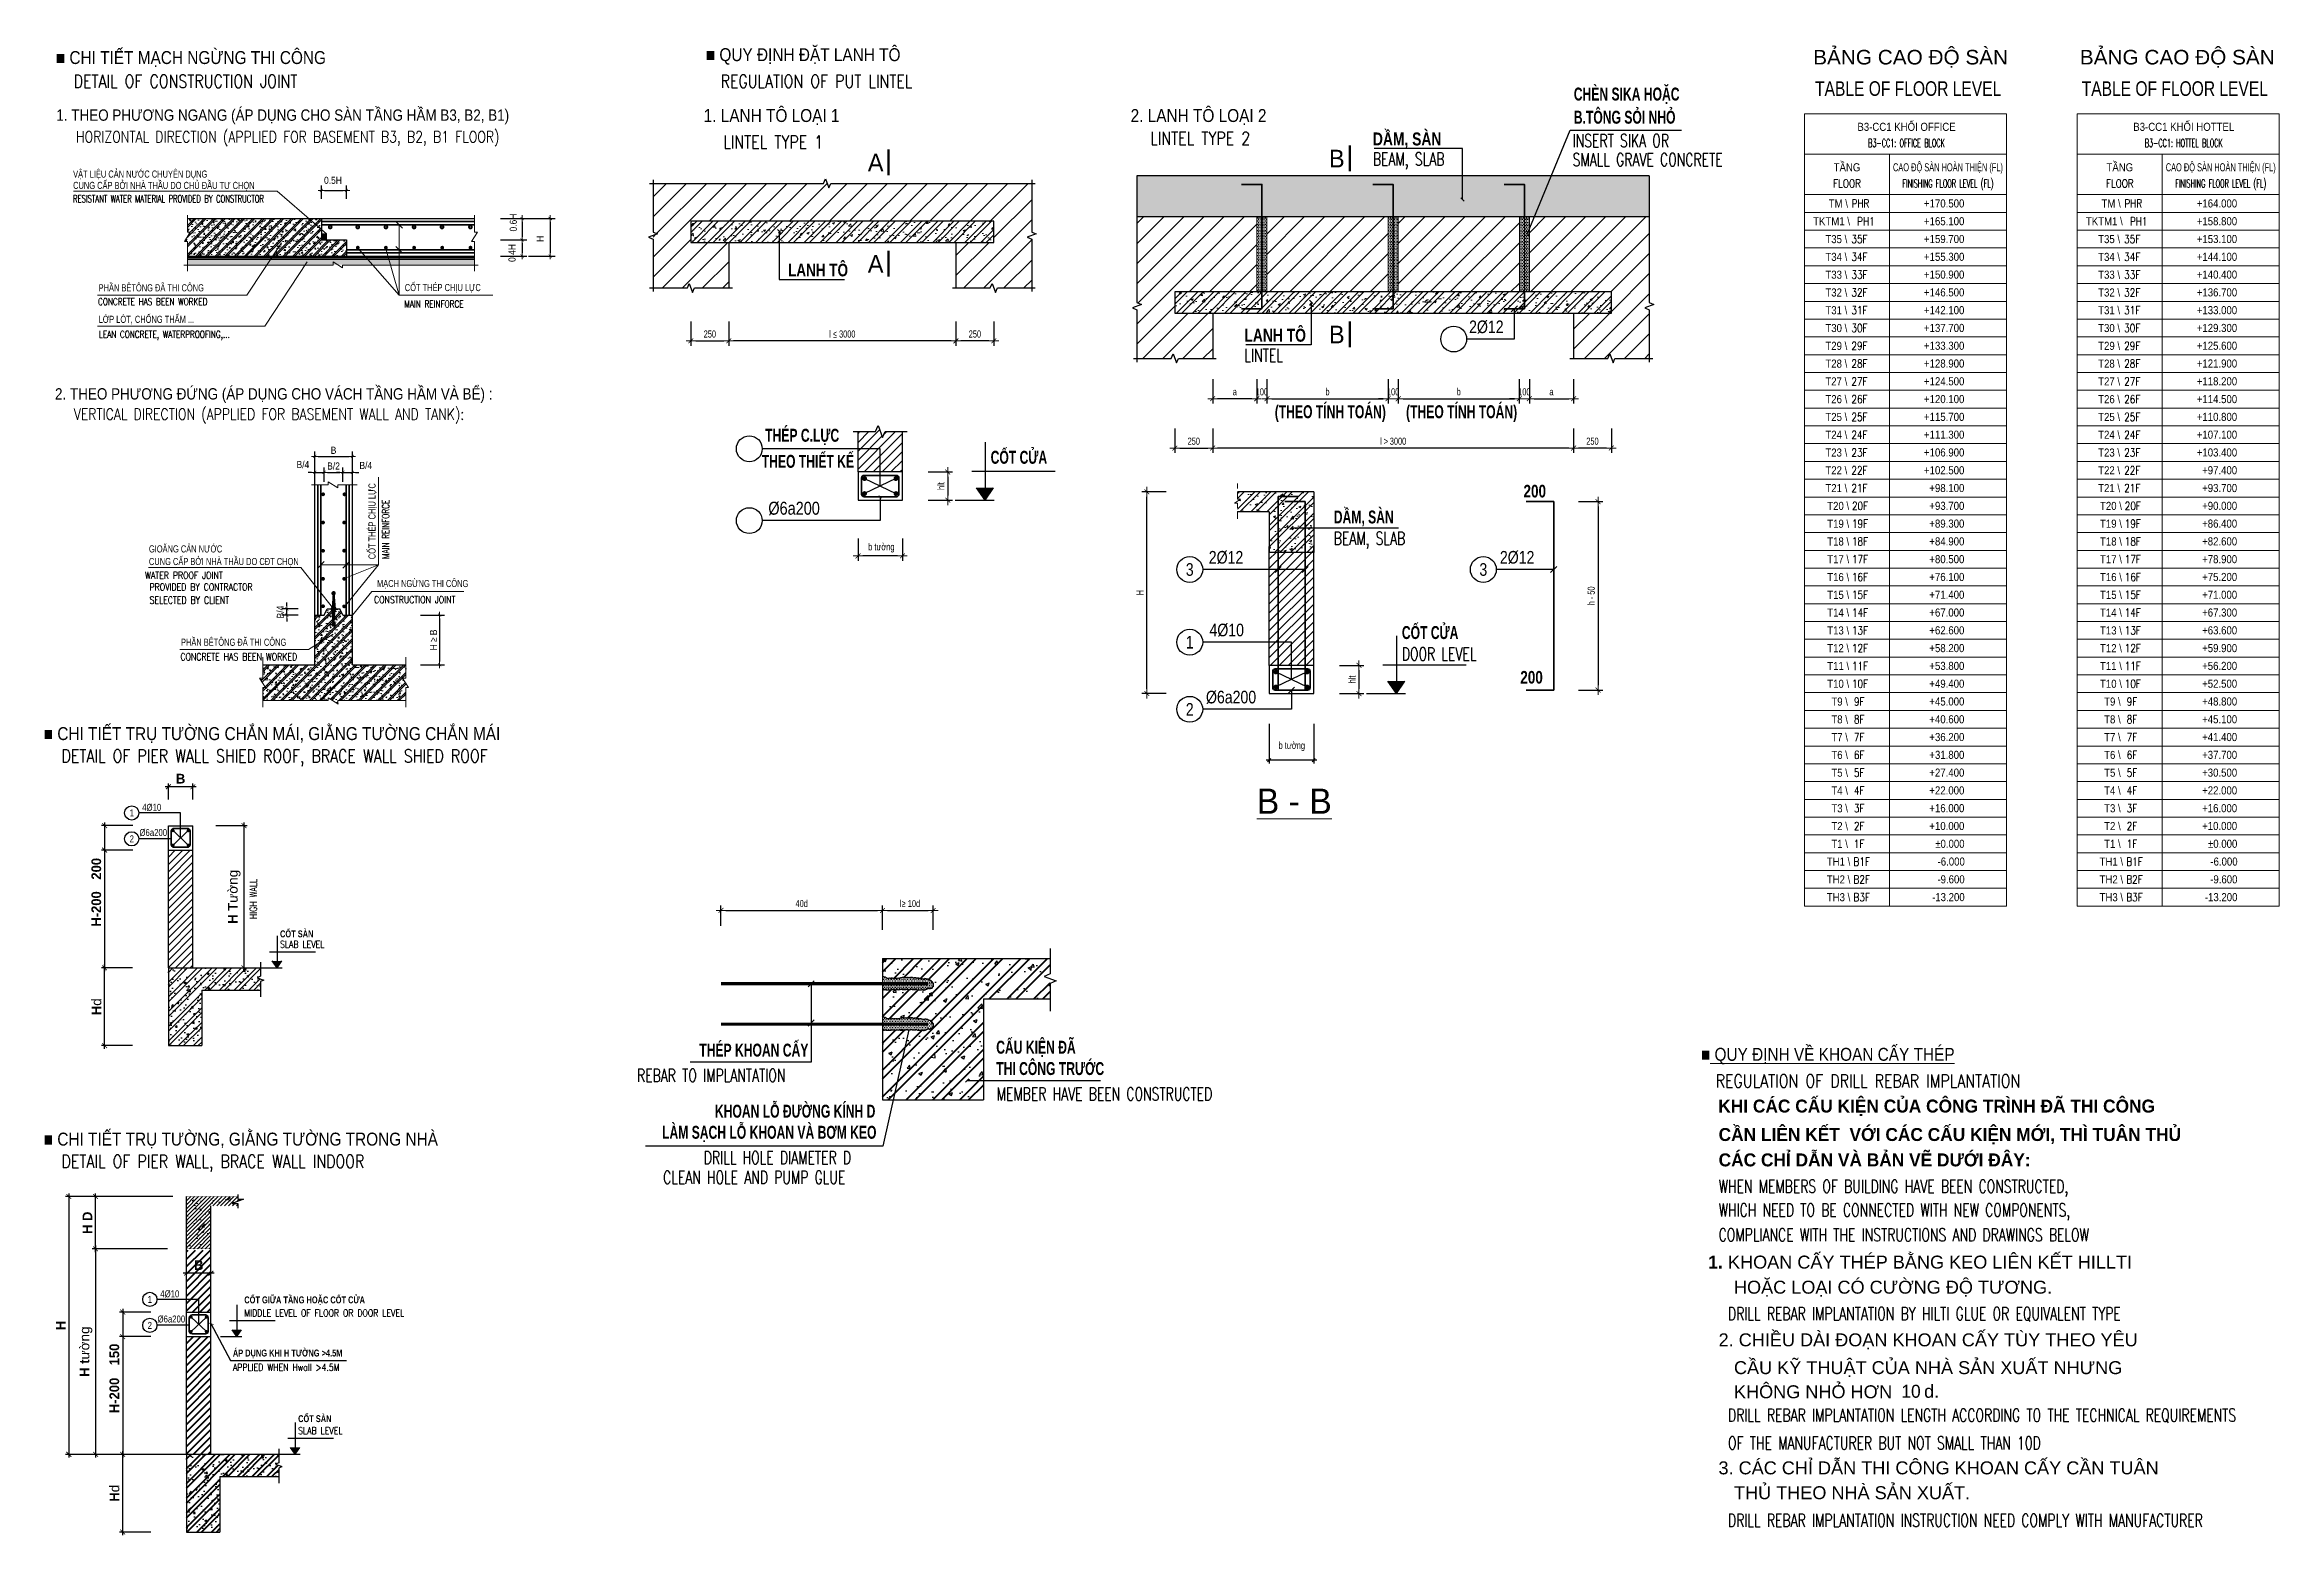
# Model space of a CAD drawing. Header units: millimetres. Extents: x 408913 to 1237273, y -191467 to -86666.
# Drawn here: x 745673 to 814700, y -180918 to -134872 of the extents above; entities that cross this region are included whole.
import ezdxf
from ezdxf.enums import TextEntityAlignment as Align

# ---------------------------------------------------------------- set-up
doc = ezdxf.new("R2010")
doc.units = ezdxf.units.MM
doc.header["$LTSCALE"] = 35
doc.header["$PDMODE"] = 3
doc.linetypes.add('HIDDEN', pattern=[9.525, 6.35, -3.175])
for name, color, linetype, lineweight in [('02DIM', 1, 'Continuous', 18), ('03BORDER', 3, 'Continuous', 25), ('05STEEL', 2, 'Continuous', 40), ('08MATERIAL', 9, 'Continuous', 9), ('14PATH', 1, 'Continuous', 15), ('5', 5, 'Continuous', 40), ('6', 6, 'Continuous', 35), ('HACTH VAT LIEU', 8, 'Continuous', 9), ('NDC_S_CONTINUOUS', 3, 'Continuous', 20), ('NDC_S_DIM', 1, 'Continuous', 9), ('NDC_S_ENG TEXT', 2, 'Continuous', 9), ('NDC_S_HATCH MATERIAL', 8, 'Continuous', 13), ('NDC_S_REBAR', 4, 'Continuous', 35), ('NDC_S_VN TEXT', 7, 'Continuous', 9), ('NETKHUAT', 8, 'HIDDEN', 13)]:
    doc.layers.add(name, color=color, linetype=linetype, lineweight=lineweight)
for name, color, linetype in [('2', 2, 'Continuous'), ('3', 2, 'Continuous'), ('9', 9, 'Continuous'), ('BORDER', 3, 'Continuous'), ('CONC_OUTLINE', 2, 'Continuous'), ('DIM', 1, 'Continuous'), ('Hatch', 8, 'Continuous'), ('TEXT', 4, 'Continuous'), ('THEP', 4, 'Continuous')]:
    doc.layers.add(name, color=color, linetype=linetype)
doc.styles.add('Arial', font='arial.ttf', dxfattribs={"width": 0.6})
doc.styles.add('AUDIT_D_180319155038-0', font='', dxfattribs={"width": 0.95})
doc.styles.add('AVANTH', font='')
doc.styles.add('AVANTH-KT', font='')
doc.styles.add('ccu11-dim', font='vnsimli.shx', dxfattribs={"width": 0.65, "bigfont": 'bigfont.shx'})
doc.styles.add('DWGTIT', font='x-opta1s', dxfattribs={"height": 635})
doc.styles.add('MtXpl__VnArial', font='')
doc.styles.add('MtXpl__VnArialH', font='')
doc.styles.add('MtXpl_Symbol_1', font='symbol.ttf')
doc.styles.add('NDC_ARIAL', font='arial.ttf', dxfattribs={"width": 0.85})
doc.styles.add('NDC_DIM', font='', dxfattribs={"width": 0.75})
doc.styles.add('NDC_ROMANS', font='romans.shx', dxfattribs={"width": 0.8})
doc.styles.get('AUDIT_D_180319155038-0').set_extended_font_data('.VnAvantH')
doc.styles.get('AVANTH').set_extended_font_data('.VnAvantH', bold=True)
doc.styles.get('AVANTH-KT').set_extended_font_data('.VnAvantH')
doc.styles.get('MtXpl__VnArial').set_extended_font_data('.VnArial')
doc.styles.get('MtXpl__VnArialH').set_extended_font_data('.VnArialH')
doc.styles.get('NDC_DIM').set_extended_font_data('Dotum')
doc.dimstyles.new('1-25', dxfattribs={"dimtxt": 220, "dimasz": 100, "dimexe": 100, "dimexo": 0, "dimgap": 80, "dimtad": 1, "dimdec": 0, "dimlfac": 0.25, "dimzin": 9, "dimdsep": 46, "dimtxsty": 'Arial', "dimblk": 'OBLIQUE', "dimcen": 100, "dimdle": 100, "dimclrd": 8, "dimclre": 8, "dimclrt": 3, "dimadec": 0, "dimazin": 0, "dimtfac": 1, "dimtdec": 0, "dimtofl": 0, "dimtmove": 2, "dimatfit": 3, "dimldrblk": 'OBLIQUE', "dimfxl": 1, "dimtolj": 1, "dimtzin": 9, "dimarcsym": 0})
doc.dimstyles.new('ccu11-100', dxfattribs={"dimscale": 100, "dimtxt": 2.5, "dimasz": 1.2, "dimexe": 1, "dimexo": 2, "dimgap": 1, "dimtad": 1, "dimdec": 0, "dimdsep": 46, "dimtxsty": 'ccu11-dim', "dimblk": 'ARCHTICK', "dimcen": -1, "dimdle": 1, "dimclrd": 256, "dimclre": 256, "dimclrt": 3, "dimadec": 0, "dimazin": 2, "dimtfac": 0.1, "dimtdec": 0, "dimtmove": 0, "dimatfit": 1, "dimldrblk": 'ARCHTICK', "dimfxl": 1, "dimtvp": 0.833333, "dimtolj": 1, "dimtzin": 12, "dimarcsym": 0})
doc.dimstyles.new('LI50', dxfattribs={"dimscale": 100, "dimtxt": 3, "dimasz": 1.5, "dimexe": 1, "dimexo": 0, "dimgap": 1, "dimtad": 1, "dimdec": 0, "dimlfac": 0.5, "dimzin": 0, "dimdsep": 46, "dimtxsty": 'AVANTH', "dimblk1": 'ARCHTICK', "dimblk2": 'ARCHTICK', "dimsah": 1, "dimcen": 0, "dimdle": 1, "dimclrd": 256, "dimclre": 256, "dimclrt": 4, "dimadec": 0, "dimazin": 0, "dimtfac": 0.5, "dimtdec": 0, "dimtmove": 0, "dimatfit": 3, "dimldrblk": 'ARCHTICK', "dimfxl": 1, "dimtolj": 1, "dimtzin": 0, "dimarcsym": 0})
doc.dimstyles.new('NDC_1-100', dxfattribs={"dimscale": 100, "dimtxt": 2.2, "dimasz": 1, "dimexe": 1.5, "dimexo": 2, "dimgap": 0.8, "dimtad": 1, "dimdec": 0, "dimdsep": 46, "dimtxsty": 'NDC_ARIAL', "dimblk": 'DIMMARK', "dimcen": 49999.938995, "dimdle": 1.5, "dimclrd": 1, "dimclre": 1, "dimclrt": 3, "dimadec": 0, "dimazin": 0, "dimtfac": 1, "dimtdec": 0, "dimtix": 1, "dimtmove": 2, "dimatfit": 3, "dimfxl": 1, "dimarcsym": 0})
doc.dimstyles.new('NDC_dim_100', dxfattribs={"dimscale": 100, "dimtxt": 2.2, "dimasz": 1.5, "dimexe": 1.5, "dimexo": 2.5, "dimgap": 1, "dimtad": 1, "dimdec": 0, "dimzin": 0, "dimdsep": 46, "dimtxsty": 'NDC_DIM', "dimblk": 'DIMMARK', "dimcen": 0.09, "dimdle": 1.2, "dimclrd": 1, "dimclre": 1, "dimclrt": 3, "dimadec": 0, "dimazin": 0, "dimtfac": 1, "dimtdec": 0, "dimtix": 1, "dimtofl": 0, "dimtmove": 0, "dimatfit": 3, "dimfxl": 6, "dimfxlon": 1, "dimtolj": 1, "dimtzin": 0, "dimarcsym": 0})
pattern_1 = [(50, (100808.64, 228533.16), (671.1475, -58.7178), [70.17825, -771.96074]), (355, (100808.64, 228533.16), (-129.831, 703.8337), [56.1426, -617.5686]), (100.4514, (100864.57, 228528.3), (541.317, 645.11546), [59.64233, -656.0657]), (46.1842, (100808.6, 228720.3), (998.6281, -154.8778), [105.2674, -1157.9411]), (96.6356, (100891.9, 228707.4), (874.5732, 911.4918), [89.4635, -984.0984]), (351.1842, (100808.6, 228720.3), (874.5725, 911.4925), [84.2139, -926.3529]), (21, (100902.2, 228673.5), (558.5319, -376.7345), [70.17825, -771.96074]), (326, (100902.2, 228673.5), (227.6726, 678.53014), [56.1426, -617.5686]), (71.4514, (100948.75, 228642.1), (786.2047, 301.795), [59.64233, -656.0657]), (37.5, (100808.64, 228533.16), (11.3781, 311.4921), [0, -610.08291, 0, -626.9257, 0, -619.90787]), (7.5, (100808.64, 228533.16), (246.1568, 369.05498), [0, -357.44121, 0, -596.04726, 0, -236.26677]), (327.5, (100599.98, 228533.16), (499.502984, -21.10482), [0, -233.9275, 0, -729.85379, 0, -968.45984]), (317.5, (100506.4, 228533.16), (545.69312, 93.66923), [0, -304.10575, 0, -484.69777, 0, -687.74684]), (45, (100808.64, 228533.16), (-248.11758, 248.11758), []), (45, (100974.05, 228533.16), (-248.11758, 248.11758), [])]

msp = doc.modelspace()

# ---------------------------------------------------------------- texts
at = {"layer": '6', "color": 6, "style": 'Arial', "width": 0.8}
for s, height, p in [('3', 389.9, (781042.9, -151083.6)), ('3', 389.9, (790112, -151083.6)), ('1', 389.9, (781042.9, -153329.3)), ('2', 389.9, (781042.9, -155401.9)), ('1', 214.4, (748362.5, -158603.7)), ('2', 214.4, (748362.5, -159403.7)), ('1', 214.4, (748920.8, -173631.7)), ('2', 214.4, (748920.8, -174431.7))]:
    msp.add_text(s, height=height, dxfattribs=at).set_placement(p, align=Align.MIDDLE)
at = {"layer": 'NDC_S_ENG TEXT', "style": 'NDC_ROMANS', "width": 0.7}
for s, p in [('INSERT SIKA OR', (792870.6, -138037.2, 0)), ('BEAM, SLAB', (786699.2, -138607.4, 0)), ('SMALL GRAVE CONCRETE', (792870.6, -138622, 0)), ('LINTEL', (782729.9, -144670.7, 0)), ('BEAM, SLAB', (785490.4, -150321.2, 0)), ('DOOR LEVEL', (787593.9, -153891.1, 0))]:
    msp.add_text(s, height=400, dxfattribs=at).set_placement(p)
at = {"layer": 'NDC_S_ENG TEXT', "style": 'NDC_ROMANS'}
for s, width, p in [('B3-CC1: OFFICE BLOCK', 0.5, (803184.6, -137908.8)), ('B3-CC1: HOTTEL BLOCK', 0.5, (811748.1, -137908.8)), ('FLOOR', 0.8, (801346.5, -139158.8)), ('FINISHING FLOOR LEVEL (FL)', 0.5, (804464.6, -139158.8)), ('FLOOR', 0.8, (809772.6, -139158.8)), ('FINISHING FLOOR LEVEL (FL)', 0.5, (812890.7, -139158.8))]:
    msp.add_text(s, height=250, dxfattribs=dict(at, width=width)).set_placement(p, align=Align.MIDDLE_CENTER)
for s, height, width, p in [('RESISTANT WATER MATERIAL PROVIDED BY CONSTRUCTOR', 220, 0.7, (746550.5, -139632.4)), ('CONCRETE HAS BEEN WORKED', 220, 0.75, (747321.5, -142812.5)), ('MAIN REINFORCE', 220, 0.75, (756782.3, -142879.4)), ('LEAN CONCRETE, WATERPROOFING,...', 220, 0.75, (747347, -143819.4)), ('  WATER PROOF JOINT', 220, 0.8, (748530.9, -151261.5)), ('PROVIDED BY CONTRACTOR ', 220, 0.8, (748910.9, -151622.5)), ('SELECTED BY CLIENT', 220, 0.8, (748910.9, -152030.5)), ('CONSTRUCTION JOINT', 220, 0.8, (755847.7, -152015.6)), ('CONCRETE HAS BEEN WORKED', 220, 0.8, (749866.5, -153780.4)), ('SLAB LEVEL', 220, 0.8, (752942.6, -162659.5)), ('REBAR TO IMPLANTATION', 400, 0.7, (763969.4, -166712.5)), ('MEMBER HAVE BEEN CONSTRUCTED', 400, 0.7, (775078.2, -167282.3)), ('DRILL HOLE DIAMETER D', 400, 0.7, (766031.4, -169251.5)), ('CLEAN HOLE AND PUMP GLUE', 400, 0.7, (764774.8, -169864.2)), ('WHEN MEMBERS OF BUILDING HAVE BEEN CONSTRUCTED,', 400, 0.7, (797380.2, -170139)), ('WHICH NEED TO BE CONNECTED WITH NEW COMPONENTS,', 400, 0.7, (797380.2, -170871.8)), ('COMPLIANCE WITH THE INSTRUCTIONS AND DRAWINGS BELOW', 400, 0.7, (797380.2, -171635.8)), ('MIDDLE LEVEL OF FLOOR OR DOOR LEVEL', 220, 0.8, (751838.7, -174050.7)), ('DRILL REBAR IMPLANTATION BY HILTI GLUE OR EQUIVALENT TYPE', 400, 0.7, (797670.2, -174072.2)), ('APPLIED WHEN Hwall >4.5M', 220, 0.8, (751485.6, -175729.3)), ('DRILL REBAR IMPLANTATION LENGTH ACCORDING TO THE TECHNICAL REQUIREMENTS', 400, 0.7, (797670.2, -177206.6)), ('SLAB LEVEL', 220, 0.8, (753500.9, -177687.5)), ('OF THE MANUFACTURER BUT NOT SMALL THAN 10D', 400, 0.7, (797670.2, -178066.5)), ('DRILL REBAR IMPLANTATION INSTRUCTION NEED COMPLY WITH MANUFACTURER', 400, 0.7, (797670.2, -180456.3))]:
    msp.add_text(s, height=height, dxfattribs=dict(at, width=width)).set_placement(p, align=Align.MIDDLE_LEFT)
at = {"layer": 'NDC_S_ENG TEXT', "color": 7, "style": 'NDC_ROMANS', "width": 0.8}
for s, p in [('PHR', (801761.6, -139778.6)), ('PHR', (810187.8, -139778.6)), ('35F', (801731.2, -140877.5)), ('PH1', (801931.2, -140328)), ('35F', (810157.4, -140877.5)), ('PH1', (810357.3, -140328)), ('34F', (801731.2, -141426.9)), ('34F', (810157.4, -141426.9)), ('33F', (801731.2, -141976.4)), ('33F', (810157.4, -141976.4)), ('32F', (801731.2, -142525.8)), ('32F', (810157.4, -142525.8)), ('31F', (801731.2, -143075.3)), ('30F', (801731.2, -143624.7)), ('31F', (810157.4, -143075.3)), ('30F', (810157.4, -143624.7)), ('29F', (801731.2, -144174.2)), ('29F', (810157.4, -144174.2)), ('28F', (801731.2, -144723.6)), ('28F', (810157.4, -144723.6)), ('27F', (801731.2, -145273.1)), ('27F', (810157.4, -145273.1)), ('26F', (801731.2, -145822.5)), ('25F', (801731.2, -146372)), ('26F', (810157.4, -145822.5)), ('25F', (810157.4, -146372)), ('24F', (801731.2, -146921.4)), ('24F', (810157.4, -146921.4)), ('23F', (801731.2, -147470.9)), ('23F', (810157.4, -147470.9)), ('22F', (801731.2, -148020.3)), ('22F', (810157.4, -148020.3)), ('21F', (801731.2, -148569.8)), ('20F', (801747.8, -149119.2)), ('21F', (810157.4, -148569.8)), ('20F', (810173.9, -149119.2)), ('19F', (801747.8, -149668.7)), ('19F', (810173.9, -149668.7)), ('18F', (801747.8, -150218.1)), ('18F', (810173.9, -150218.1)), ('17F', (801747.8, -150767.6)), ('17F', (810173.9, -150767.6)), ('16F', (801747.8, -151317)), ('15F', (801747.8, -151866.5)), ('16F', (810173.9, -151317)), ('15F', (810173.9, -151866.5)), ('14F', (801747.8, -152415.9)), ('14F', (810173.9, -152415.9)), ('13F', (801747.8, -152965.4)), ('13F', (810173.9, -152965.4)), ('12F', (801747.8, -153514.8)), ('12F', (810173.9, -153514.8)), ('11F', (801747.8, -154064.3)), ('10F', (801747.8, -154613.7)), ('11F', (810173.9, -154064.3)), ('10F', (810173.9, -154613.7)), ('9F', (801722.9, -155163.2)), ('9F', (810149, -155163.2)), ('8F', (801722.9, -155712.6)), ('8F', (810149, -155712.6)), ('7F', (801722.9, -156262.1)), ('6F', (801722.9, -156811.5)), ('7F', (810149, -156262.1)), ('6F', (810149, -156811.5)), ('5F', (801722.9, -157361)), ('5F', (810149, -157361)), ('4F', (801722.9, -157910.4)), ('4F', (810149, -157910.4)), ('3F', (801722.9, -158459.9)), ('3F', (810149, -158459.9)), ('2F', (801722.9, -159009.3)), ('1F', (801722.9, -159558.8)), ('2F', (810149, -159009.3)), ('1F', (810149, -159558.8)), ('B1F', (801801.1, -160108.3)), ('B1F', (810227.2, -160108.3)), ('B2F', (801801.1, -160657.7)), ('B2F', (810227.2, -160657.7)), ('B3F', (801801.1, -161207.2)), ('B3F', (810227.2, -161207.2))]:
    msp.add_text(s, height=250, dxfattribs=at).set_placement(p, align=Align.MIDDLE_CENTER)
at = {"layer": 'NDC_S_ENG TEXT', "style": 'NDC_ROMANS'}
for s, width, p in [('MAIN REINFORCE', 0.75, (756206.8, -150759.5)), ('HIGH WALL', 0.8, (752117.5, -161885))]:
    msp.add_text(s, height=220, rotation=90, dxfattribs=dict(at, width=width)).set_placement(p, align=Align.MIDDLE_LEFT)
at = {"layer": 'NDC_S_ENG TEXT', "width": 19103.151, "attachment_point": 1, "style": 'NDC_ROMANS'}
for s, insert, char_height in [('\\pi-800,l1200,t1600;DETAIL OF CONSTRUCTION JOINT', (746166.1, -135800.7), 400), ('\\pi-800,l1200,t1600;REGULATION OF PUT LINTEL', (766151.6, -135800.7), 400), ('\\pi-1050,l1750,t1750;HORIZONTAL DIRECTION (APPLIED FOR BASEMENT B3, B2, B1 FLOOR)', (745942.1, -137543.1), 350), ('\\pi-800,l1200,t1600;LINTEL TYPE 1', (766233.1, -137680.8), 400), ('\\pi-800,l1200,t1600;LINTEL TYPE 2', (779422.6, -137562.1), 400), ('VERTICAL DIRECTION (APPLIED FOR BASEMENT WALL AND TANK):', (746573.2, -146109.7), 350), ('\\pi-800,l1200,t1600;DETAIL OF PIER WALL SHIED ROOF, BRACE WALL SHIED ROOF', (745792.4, -156643.2), 400), ('\\pi-800,l1200,t1600;REGULATION OF DRILL REBAR IMPLANTATION', (796890.8, -166680.8), 400), ('\\pi-800,l1200,t1600;DETAIL OF PIER WALL, BRACE WALL INDOOR', (745792.4, -169169), 400)]:
    msp.add_mtext(s, dxfattribs=dict(at, insert=insert, char_height=char_height))
at = {"layer": 'NDC_S_REBAR', "style": 'AVANTH-KT'}
for s, p in [('a', (771341.3, -138513.7)), ('b', (785585.7, -138390)), ('a', (771341.3, -141643.7)), ('b', (785585.7, -143824.3))]:
    msp.add_text(s, height=545.8, dxfattribs=at).set_placement(p, align=Align.MIDDLE)
at = {"layer": 'NDC_S_VN TEXT', "style": 'NDC_ARIAL', "width": 0.85}
for s, p in [('■ CHI TIẾT MẠCH NGỪNG THI CÔNG', (746018, -135470.1)), ('■ QUY ĐỊNH ĐẶT LANH TÔ', (766095.3, -135380.3)), ('1. LANH TÔ LOẠI 1', (766028.3, -137260.4)), ('2. LANH TÔ LOẠI 2', (779217.8, -137260.4)), ('■ CHI TIẾT TRỤ TƯỜNG CHẮN MÁI, GIẰNG TƯỜNG CHẮN MÁI', (745644.3, -156354)), ('■%%U QUY ĐỊNH VỀ KHOAN CẤY THÉP', (796834.5, -166260.4)), ('■ CHI TIẾT TRỤ TƯỜNG, GIẰNG TƯỜNG TRONG NHÀ', (745644.3, -168879.8))]:
    msp.add_text(s, height=400, dxfattribs=at).set_placement(p)
at = {"layer": 'NDC_S_VN TEXT', "color": 0}
for s, height, style, width, p in [('chÌn sika hoÆc ', 400, 'AVANTH', 0.7, (792906.9, -136596.6)), ('b.t«ng sái nhá', 400, 'AVANTH', 0.7, (792906.9, -137312.5)), ('dÇm, sµn', 400, 'AVANTH', 0.8, (786701.1, -137984)), ('lanh t«', 389.88, 'AVANTH', 0.8, (768635.5, -142028.3)), ('lanh t«', 400, 'AVANTH', 0.8, (782731.8, -144047.3)), ('2%%C12', 389.88, 'Arial', 0.8, (789672, -143782)), ('(theo tÝnh to¸n)', 400, 'AVANTH', 0.7, (783670.3, -146410.3)), ('(theo tÝnh to¸n)', 400, 'AVANTH', 0.7, (787725.1, -146410.3)), ('THÐP C.LùC', 400, 'AVANTH', 0.7, (767928.9, -147137.3)), ('THEO THIÕT KÕ', 400, 'AVANTH', 0.7, (767824.4, -147942.8)), ('cèt cöa', 400, 'AVANTH', 0.7, (774892.9, -147817.3)), ('%%C6a200', 400, 'Arial', 0.8, (768026.1, -149391.6)), ('200', 389.88, 'AVANTH', 0.8, (791353, -148858.2)), ('dÇm, sµn', 400, 'AVANTH', 0.7, (785492.3, -149661.7)), ('2%%C12', 389.88, 'Arial', 0.8, (781631.3, -150901.2)), ('2%%C12', 389.88, 'Arial', 0.8, (790623.9, -150901.2)), ('4%%C10', 389.88, 'Arial', 0.8, (781652.4, -153146.9)), ('cèt cöa', 400, 'AVANTH', 0.7, (787595.8, -153231.7)), ('200', 389.88, 'AVANTH', 0.8, (791253.9, -154608.2)), ('%%C6a200', 389.88, 'Arial', 0.8, (781544.7, -155219.5)), ('4%%C10', 214.43, 'Arial', 0.8, (748685.9, -158536.9)), ('%%C6a200', 214.43, 'Arial', 0.8, (748601, -159315.7)), ('cèt sµn', 214.43, 'AVANTH', 0.7, (752942.6, -162446.4)), ('thÐp khoan cÊy', 400, 'AVANTH', 0.7, (765893.6, -166130.3)), ('cÊu kiÖn ®·', 400, 'AVANTH', 0.7, (775066, -166041.1)), ('thi c«ng tr\xadíc', 400, 'AVANTH', 0.7, (775066, -166700)), ('khoan lç ®\xadêng kÝnh d', 400, 'AVANTH', 0.7, (766375.9, -168016.9)), ('lµm s¹ch lç khoan vµ b¬m keo', 400, 'AVANTH', 0.7, (764743.8, -168669.2)), ('4%%C10', 214.43, 'Arial', 0.8, (749244.2, -173564.8)), ('cèt gi÷a tÇng hoÆc cèt cöa', 214.434, 'AVANTH', 0.7, (751838.7, -173752.9)), ('%%C6a200', 214.43, 'Arial', 0.8, (749159.3, -174343.6)), ('¸p dông khi H t\xadêng >4.5m', 214.434, 'AVANTH', 0.7, (751485.6, -175394.9)), ('cèt sµn', 214.43, 'AVANTH', 0.7, (753500.9, -177421.9))]:
    msp.add_text(s, height=height, dxfattribs=dict(at, style=style, width=width)).set_placement(p)
at = {"layer": 'NDC_S_VN TEXT', "style": 'NDC_ARIAL'}
for s, height, width, p in [('1. THEO PHƯƠNG NGANG (ÁP DỤNG CHO SÀN TẦNG HẦM B3, B2, B1)', 350, 0.85, (746032, -137046.9)), ('VẬT LIỆU CẢN NƯỚC CHUYÊN DỤNG', 220, 0.75, (746550.5, -138868.9)), ('CUNG CẤP BỞI NHÀ THẦU DO CHỦ ĐẦU TƯ CHỌN', 220, 0.75, (746550.5, -139219.2)), ('PHẦN BÊTÔNG ĐÃ THI CÔNG ', 220, 0.75, (747338.5, -142382)), ('CỐT THÉP CHỊU LỰC', 220, 0.75, (756796.3, -142373.9)), ('LỚP LÓT, CHỐNG THẤM ...', 220, 0.75, (747338.5, -143354.9)), ('2. THEO PHƯƠNG ĐỨNG (ÁP DỤNG CHO VÁCH TẦNG HẦM VÀ BỂ) :', 350, 0.85, (745991.7, -145658.2)), ('GIOĂNG CẢN NƯỚC ', 220, 0.75, (748892.9, -150447.5)), ('CUNG CẤP BỞI NHÀ THẦU DO CĐT CHỌN', 220, 0.75, (748892.9, -150837)), ('MẠCH NGỪNG THI CÔNG', 220, 0.75, (755937.6, -151516.6)), ('PHẦN BÊTÔNG ĐÃ THI CÔNG ', 220, 0.75, (749883.4, -153330.9))]:
    msp.add_text(s, height=height, dxfattribs=dict(at, width=width)).set_placement(p, align=Align.MIDDLE_LEFT)
for s, width, p in [('B3-CC1 KHỐI OFFICE', 0.85, (803184.6, -137409.2)), ('B3-CC1 KHỐI HOTTEL', 0.85, (811748.1, -137409.2)), ('TẦNG', 0.85, (801346.5, -138659.2)), ('CAO ĐỘ SÀN HOÀN THIỆN (FL)', 0.6, (804464.6, -138659.2)), ('TẦNG', 0.85, (809772.6, -138659.2)), ('CAO ĐỘ SÀN HOÀN THIỆN (FL)', 0.6, (812890.7, -138659.2)), ('TM \\', 0.85, (801078.3, -139778.5)), ('TM \\', 0.85, (809504.4, -139778.5)), ('TKTM1 \\', 0.85, (800868.9, -140328)), ('T35 \\', 0.85, (801016.4, -140877.5)), ('TKTM1 \\', 0.85, (809295, -140328)), ('T35 \\', 0.85, (809442.5, -140877.5)), ('T34 \\', 0.85, (801016.4, -141426.9)), ('T34 \\', 0.85, (809442.5, -141426.9)), ('T33 \\', 0.85, (801016.4, -141976.4)), ('T33 \\', 0.85, (809442.5, -141976.4)), ('T32 \\', 0.85, (801016.4, -142525.8)), ('T32 \\', 0.85, (809442.5, -142525.8)), ('T31 \\', 0.85, (801016.4, -143075.3)), ('T30 \\', 0.85, (801016.4, -143624.7)), ('T31 \\', 0.85, (809442.5, -143075.3)), ('T30 \\', 0.85, (809442.5, -143624.7)), ('T29 \\', 0.85, (801016.4, -144174.2)), ('T29 \\', 0.85, (809442.5, -144174.2)), ('T28 \\', 0.85, (801016.4, -144723.6)), ('T28 \\', 0.85, (809442.5, -144723.6)), ('T27 \\', 0.85, (801016.4, -145273.1)), ('T27 \\', 0.85, (809442.5, -145273.1)), ('T26 \\', 0.85, (801016.4, -145822.5)), ('T25 \\', 0.85, (801016.4, -146372)), ('T26 \\', 0.85, (809442.5, -145822.5)), ('T25 \\', 0.85, (809442.5, -146372)), ('T24 \\', 0.85, (801016.4, -146921.4)), ('T24 \\', 0.85, (809442.5, -146921.4)), ('T23 \\', 0.85, (801016.4, -147470.9)), ('T23 \\', 0.85, (809442.5, -147470.9)), ('T22 \\', 0.85, (801016.4, -148020.3)), ('T22 \\', 0.85, (809442.5, -148020.3)), ('T21 \\', 0.85, (801016.4, -148569.8)), ('T20 \\', 0.85, (801073.5, -149119.2)), ('T21 \\', 0.85, (809442.5, -148569.8)), ('T20 \\', 0.85, (809499.6, -149119.2)), ('T19 \\', 0.85, (801073.5, -149668.7)), ('T19 \\', 0.85, (809499.6, -149668.7)), ('T18 \\', 0.85, (801073.5, -150218.1)), ('T18 \\', 0.85, (809499.6, -150218.1)), ('T17 \\', 0.85, (801073.5, -150767.6)), ('T17 \\', 0.85, (809499.6, -150767.6)), ('T16 \\', 0.85, (801073.5, -151317)), ('T15 \\', 0.85, (801073.5, -151866.5)), ('T16 \\', 0.85, (809499.6, -151317)), ('T15 \\', 0.85, (809499.6, -151866.5)), ('T14 \\', 0.85, (801073.5, -152415.9)), ('T14 \\', 0.85, (809499.6, -152415.9)), ('T13 \\', 0.85, (801073.5, -152965.4)), ('T13 \\', 0.85, (809499.6, -152965.4)), ('T12 \\', 0.85, (801073.5, -153514.8)), ('T11 \\', 0.85, (801073.5, -154064.3)), ('T12 \\', 0.85, (809499.6, -153514.8)), ('T11 \\', 0.85, (809499.6, -154064.3)), ('T10 \\', 0.85, (801073.5, -154613.7)), ('T10 \\', 0.85, (809499.6, -154613.7)), ('T9 \\', 0.85, (801118.3, -155163.2)), ('T9 \\', 0.85, (809544.4, -155163.2)), ('T8 \\', 0.85, (801118.3, -155712.6)), ('T8 \\', 0.85, (809544.4, -155712.6)), ('T7 \\', 0.85, (801118.3, -156262.1)), ('T6 \\', 0.85, (801118.3, -156811.5)), ('T7 \\', 0.85, (809544.4, -156262.1)), ('T6 \\', 0.85, (809544.4, -156811.5)), ('T5 \\', 0.85, (801118.3, -157361)), ('T5 \\', 0.85, (809544.4, -157361)), ('T4 \\', 0.85, (801118.3, -157910.4)), ('T4 \\', 0.85, (809544.4, -157910.4)), ('T3 \\', 0.85, (801118.3, -158459.9)), ('T3 \\', 0.85, (809544.4, -158459.9)), ('T2 \\', 0.85, (801118.3, -159009.3)), ('T1 \\', 0.85, (801118.3, -159558.8)), ('T2 \\', 0.85, (809544.4, -159009.3)), ('T1 \\', 0.85, (809544.4, -159558.8)), ('TH1 \\', 0.85, (801084.7, -160108.2)), ('TH1 \\', 0.85, (809510.8, -160108.2)), ('TH2 \\', 0.85, (801084.7, -160657.7)), ('TH2 \\', 0.85, (809510.8, -160657.7)), ('TH3 \\', 0.85, (801084.7, -161207.1)), ('TH3 \\', 0.85, (809510.8, -161207.1))]:
    msp.add_text(s, height=250, dxfattribs=dict(at, width=width)).set_placement(p, align=Align.MIDDLE_CENTER)
at = {"layer": 'NDC_S_VN TEXT', "style": 'NDC_ARIAL', "width": 0.85}
for s, p in [('+170.500', (804971.1, -139775.7)), ('+164.000', (813397.3, -139775.7)), ('+165.100', (804971.1, -140325.2)), ('+159.700', (804971.1, -140874.6)), ('+158.800', (813397.3, -140325.2)), ('+153.100', (813397.3, -140874.6)), ('+155.300', (804971.1, -141424.1)), ('+144.100', (813397.3, -141424.1)), ('+150.900', (804971.1, -141973.5)), ('+140.400', (813397.3, -141973.5)), ('+146.500', (804971.1, -142523)), ('+136.700', (813397.3, -142523)), ('+142.100', (804971.1, -143072.4)), ('+137.700', (804971.1, -143621.9)), ('+133.000', (813397.3, -143072.4)), ('+129.300', (813397.3, -143621.9)), ('+133.300', (804971.1, -144171.3)), ('+125.600', (813397.3, -144171.3)), ('+128.900', (804971.1, -144720.8)), ('+121.900', (813397.3, -144720.8)), ('+124.500', (804971.1, -145270.2)), ('+118.200', (813397.3, -145270.2)), ('+120.100', (804971.1, -145819.7)), ('+115.700', (804971.1, -146369.1)), ('+114.500', (813397.3, -145819.7)), ('+110.800', (813397.3, -146369.1)), ('+111.300', (804971.1, -146918.6)), ('+107.100', (813397.3, -146918.6)), ('+106.900', (804971.1, -147468)), ('+103.400', (813397.3, -147468)), ('+102.500', (804971.1, -148017.5)), ('+97.400', (813397.3, -148017.5)), ('+98.100', (804971.1, -148566.9)), ('+93.700', (804971.1, -149116.4)), ('+93.700', (813397.3, -148566.9)), ('+90.000', (813397.3, -149116.4)), ('+89.300', (804971.1, -149665.8)), ('+86.400', (813397.3, -149665.8)), ('+84.900', (804971.1, -150215.3)), ('+82.600', (813397.3, -150215.3)), ('+80.500', (804971.1, -150764.7)), ('+78.900', (813397.3, -150764.7)), ('+76.100', (804971.1, -151314.2)), ('+71.400', (804971.1, -151863.6)), ('+75.200', (813397.3, -151314.2)), ('+71.000', (813397.3, -151863.6)), ('+67.000', (804971.1, -152413.1)), ('+67.300', (813397.3, -152413.1)), ('+62.600', (804971.1, -152962.5)), ('+63.600', (813397.3, -152962.5)), ('+58.200', (804971.1, -153512)), ('+59.900', (813397.3, -153512)), ('+53.800', (804971.1, -154061.4)), ('+49.400', (804971.1, -154610.9)), ('+56.200', (813397.3, -154061.4)), ('+52.500', (813397.3, -154610.9)), ('+45.000', (804971.1, -155160.3)), ('+48.800', (813397.3, -155160.3)), ('+40.600', (804971.1, -155709.8)), ('+45.100', (813397.3, -155709.8)), ('+36.200', (804971.1, -156259.2)), ('+31.800', (804971.1, -156808.7)), ('+41.400', (813397.3, -156259.2)), ('+37.700', (813397.3, -156808.7)), ('+27.400', (804971.1, -157358.1)), ('+30.500', (813397.3, -157358.1)), ('+22.000', (804971.1, -157907.6)), ('+22.000', (813397.3, -157907.6)), ('+16.000', (804971.1, -158457.1)), ('+16.000', (813397.3, -158457.1)), ('+10.000', (804971.1, -159006.5)), ('%%P0.000', (804977, -159556)), ('+10.000', (813397.3, -159006.5)), ('%%P0.000', (813403.1, -159556)), ('-6.000', (804985.7, -160105.4)), ('-6.000', (813411.9, -160105.4)), ('-9.600', (804980.5, -160654.9)), ('-9.600', (813406.6, -160654.9)), ('-13.200', (804980.5, -161204.3)), ('-13.200', (813406.6, -161204.3))]:
    msp.add_text(s, height=250, dxfattribs=at).set_placement(p, align=Align.MIDDLE_RIGHT)
at = {"layer": 'NDC_S_VN TEXT', "style": 'NDC_ARIAL', "width": 0.75}
msp.add_text('CỐT THÉP CHỊU LỰC', height=220, rotation=90, dxfattribs=at).set_placement((755783.8, -150766.3), align=Align.MIDDLE_LEFT)
at = {"layer": 'NDC_S_VN TEXT', "color": 0, "style": 'AUDIT_D_180319155038-0'}
msp.add_text('%%Ub - b', height=779.76, dxfattribs=at).set_placement((784272.5, -158240.6), align=Align.MIDDLE)
at = {"layer": 'NDC_S_VN TEXT', "color": 0}
for s, style, p in [('khi c¸c cÊu kiÖn cña c«ng tr×nh ®· thi c«ng', 'AVANTH', (797369.1, -167858.7)), ('cÇn liªn kÕt  víi c¸c cÊu kiÖn míi, th× tu©n thñ', 'AVANTH', (797380.2, -168737.7)), ('c¸c chØ dÉn vµ b¶n vÏ d\xadíi ®©y:', 'AVANTH', (797380.2, -169521.7)), ('1. ', 'AVANTH', (797061.8, -172678.7)), ('khoan cÊy thÐp b»ng keo liªn kÕt hillti', 'MtXpl__VnArialH', (797669.5, -172678.7)), ('   hoÆc lo¹i cã c\xadêng ®é t\xad¬ng.', 'MtXpl__VnArialH', (797388.8, -173453.8)), ('2. chiÒu dµi ®o¹n khoan cÊy tïy theo yªu', 'MtXpl__VnArialH', (797379.8, -175080.6)), ('   cÇu kü thuËt cña nhµ s¶n xuÊt nh\xadng', 'MtXpl__VnArialH', (797388.8, -175939.2)), ('   kh«ng nhá h¬n ', 'MtXpl__VnArialH', (797388.8, -176684.6)), ('10', 'MtXpl_Symbol_1', (803026.4, -176668.8)), ('d.', 'MtXpl__VnArial', (803726.9, -176668.8)), ('3. c¸c chØ dÉn thi c«ng khoan cÊy cÇn tu©n', 'MtXpl__VnArialH', (797376.2, -179035)), ('   thñ theo nhµ s¶n xuÊt.', 'MtXpl__VnArialH', (797388.8, -179802.5))]:
    msp.add_text(s, height=400, dxfattribs=dict(at, style=style)).set_placement(p)
at = {"layer": 'TEXT', "color": 2}
for s, style, width, p in [('BẢNG CAO ĐỘ SÀN', 'Arial', 1.02, (803311.5, -135482.6)), ('BẢNG CAO ĐỘ SÀN', 'Arial', 1.02, (811548.5, -135482.6)), ('TABLE OF FLOOR LEVEL', 'DWGTIT', 0.8, (803235.3, -136452.3)), ('TABLE OF FLOOR LEVEL', 'DWGTIT', 0.8, (811472.3, -136452.3))]:
    msp.add_text(s, height=450, dxfattribs=dict(at, style=style, width=width)).set_placement(p, align=Align.CENTER)

# ---------------------------------------------------------------- blocks, each defined once
blk = doc.blocks.new('DIMMARK')
at = {"layer": 'NDC_S_DIM', "color": 1}
blk.add_line((-1.5, 0), (1, 0), dxfattribs=at)
at = {"layer": 'NDC_S_DIM', "color": 2, "const_width": 0.15}
blk.add_lwpolyline([(-0.5, -0.5), (0.5, 0.5)], dxfattribs=at)
blk = doc.blocks.new('*D560')
at = {"layer": 'DEFPOINTS', "color": 0, "ltscale": 30, "transparency": 16777216}
for p in [(754994, -139375), (754221, -139831), (754994, -139831)]:
    blk.add_point(p, dxfattribs=at)
at = {"layer": 'DIM', "color": 1, "lineweight": -2, "ltscale": 30, "transparency": 16777216}
for p, q in [((754221, -139631), (754221, -139225)), ((754321, -139375), (754894, -139375)), ((754994, -139631), (754994, -139225))]:
    blk.add_line(p, q, dxfattribs=at)
at = {"layer": 'DIM', "color": 1, "lineweight": -2, "ltscale": 30, "transparency": 16777216, "xscale": 100, "yscale": 100, "zscale": 100, "rotation": 180}
blk.add_blockref('DIMMARK', (754221, -139375), dxfattribs=at)
at = {"layer": 'DIM', "color": 1, "lineweight": -2, "ltscale": 30, "transparency": 16777216, "xscale": 100, "yscale": 100, "zscale": 100}
blk.add_blockref('DIMMARK', (754994, -139375), dxfattribs=at)
at = {"layer": 'DIM', "color": 3, "ltscale": 30, "transparency": 16777216, "insert": (754578, -139063), "char_height": 220, "attachment_point": 5, "style": 'NDC_ARIAL'}
blk.add_mtext('0.5H', dxfattribs=at)
blk = doc.blocks.new('*D561')
at = {"layer": 'DEFPOINTS', "color": 0, "ltscale": 30, "transparency": 16777216}
for p in [(759554, -140242), (760421, -141401), (761288, -141401)]:
    blk.add_point(p, dxfattribs=at)
at = {"layer": 'DIM', "color": 1, "lineweight": -2, "ltscale": 30, "transparency": 16777216}
for p, q in [((759754, -140242), (761438, -140242)), ((761288, -140342), (761288, -141301)), ((760621, -141401), (761438, -141401))]:
    blk.add_line(p, q, dxfattribs=at)
at = {"layer": 'DIM', "color": 1, "lineweight": -2, "ltscale": 30, "transparency": 16777216, "xscale": 100, "yscale": 100, "zscale": 100}
for p, rotation in [((761288, -140242), 90), ((761288, -141401), 270)]:
    blk.add_blockref('DIMMARK', p, dxfattribs=dict(at, rotation=rotation))
at = {"layer": 'DIM', "color": 3, "ltscale": 30, "transparency": 16777216, "insert": (760977, -140869), "char_height": 220, "attachment_point": 5, "rotation": 90, "style": 'NDC_ARIAL'}
blk.add_mtext('H', dxfattribs=at)
blk = doc.blocks.new('*D562')
at = {"layer": 'DEFPOINTS', "color": 0, "ltscale": 30, "transparency": 16777216}
for p in [(759554, -140242), (759554, -140904), (760421, -140904)]:
    blk.add_point(p, dxfattribs=at)
at = {"layer": 'DIM', "color": 1, "lineweight": -2, "ltscale": 30, "transparency": 16777216}
for p, q in [((759754, -140242), (760571, -140242)), ((760421, -140342), (760421, -140804)), ((759754, -140904), (760571, -140904))]:
    blk.add_line(p, q, dxfattribs=at)
at = {"layer": 'DIM', "color": 1, "lineweight": -2, "ltscale": 30, "transparency": 16777216, "xscale": 100, "yscale": 100, "zscale": 100}
for p, rotation in [((760421, -140242), 90), ((760421, -140904), 270)]:
    blk.add_blockref('DIMMARK', p, dxfattribs=dict(at, rotation=rotation))
at = {"layer": 'DIM', "color": 3, "ltscale": 30, "transparency": 16777216, "insert": (760148, -140367), "char_height": 220, "attachment_point": 5, "rotation": 90, "style": 'NDC_ARIAL'}
blk.add_mtext('0.6H', dxfattribs=at)
blk = doc.blocks.new('*D563')
at = {"layer": 'DEFPOINTS', "color": 0, "ltscale": 30, "transparency": 16777216}
for p in [(759554, -140904), (759554, -141402), (760421, -141402)]:
    blk.add_point(p, dxfattribs=at)
at = {"layer": 'DIM', "color": 1, "lineweight": -2, "ltscale": 30, "transparency": 16777216}
for p, q in [((759754, -140904), (760571, -140904)), ((759754, -141402), (760571, -141402)), ((760421, -141004), (760421, -141302))]:
    blk.add_line(p, q, dxfattribs=at)
at = {"layer": 'DIM', "color": 1, "lineweight": -2, "ltscale": 30, "transparency": 16777216, "xscale": 100, "yscale": 100, "zscale": 100}
for p, rotation in [((760421, -140904), 90), ((760421, -141402), 270)]:
    blk.add_blockref('DIMMARK', p, dxfattribs=dict(at, rotation=rotation))
at = {"layer": 'DIM', "color": 3, "ltscale": 30, "transparency": 16777216, "insert": (760110, -141307), "char_height": 220, "attachment_point": 5, "rotation": 90, "style": 'NDC_ARIAL'}
blk.add_mtext('0.4H', dxfattribs=at)
blk = doc.blocks.new('*D564')
at = {"layer": 'DEFPOINTS', "color": 0, "ltscale": 30, "transparency": 16777216}
for p in [(753149, -152302), (753707, -152302), (753707, -152495)]:
    blk.add_point(p, dxfattribs=at)
at = {"layer": 'DIM', "color": 1, "lineweight": -2, "ltscale": 30, "transparency": 16777216}
for p, q in [((753507, -152302), (752999, -152302)), ((753507, -152495), (752999, -152495)), ((753149, -152202), (753149, -152102)), ((753149, -152495), (753149, -152302)), ((753149, -152595), (753149, -152695))]:
    blk.add_line(p, q, dxfattribs=at)
at = {"layer": 'DIM', "color": 1, "lineweight": -2, "ltscale": 30, "transparency": 16777216, "xscale": 100, "yscale": 100, "zscale": 100}
for p, rotation in [((753149, -152302), 270), ((753149, -152495), 90)]:
    blk.add_blockref('DIMMARK', p, dxfattribs=dict(at, rotation=rotation))
at = {"layer": 'DIM', "color": 3, "ltscale": 30, "transparency": 16777216, "insert": (752955, -152399), "char_height": 220, "attachment_point": 5, "rotation": 90, "style": 'NDC_ARIAL'}
blk.add_mtext('B/4', dxfattribs=at)
blk = doc.blocks.new('*D565')
at = {"layer": 'DEFPOINTS', "color": 0, "ltscale": 30, "transparency": 16777216}
for p in [(754886, -148083), (754306, -148578), (754886, -148578)]:
    blk.add_point(p, dxfattribs=at)
at = {"layer": 'DIM', "color": 1, "lineweight": -2, "ltscale": 30, "transparency": 16777216}
for p, q in [((754306, -148378), (754306, -147933)), ((754406, -148083), (754786, -148083)), ((754886, -148378), (754886, -147933))]:
    blk.add_line(p, q, dxfattribs=at)
at = {"layer": 'DIM', "color": 1, "lineweight": -2, "ltscale": 30, "transparency": 16777216, "xscale": 100, "yscale": 100, "zscale": 100, "rotation": 180}
blk.add_blockref('DIMMARK', (754306, -148083), dxfattribs=at)
at = {"layer": 'DIM', "color": 1, "lineweight": -2, "ltscale": 30, "transparency": 16777216, "xscale": 100, "yscale": 100, "zscale": 100}
blk.add_blockref('DIMMARK', (754886, -148083), dxfattribs=at)
at = {"layer": 'DIM', "color": 3, "ltscale": 30, "transparency": 16777216, "insert": (754596, -147889), "char_height": 220, "attachment_point": 5, "style": 'NDC_ARIAL'}
blk.add_mtext('B/2', dxfattribs=at)
blk = doc.blocks.new('*D566')
at = {"layer": 'DEFPOINTS', "color": 0, "ltscale": 30, "transparency": 16777216}
for p in [(754306, -148083), (754016, -148578), (754306, -148578)]:
    blk.add_point(p, dxfattribs=at)
at = {"layer": 'DIM', "color": 1, "lineweight": -2, "ltscale": 30, "transparency": 16777216}
for p, q in [((753916, -148083), (753816, -148083)), ((754016, -148378), (754016, -147933)), ((754016, -148083), (754306, -148083)), ((754306, -148378), (754306, -147933)), ((754406, -148083), (754506, -148083))]:
    blk.add_line(p, q, dxfattribs=at)
at = {"layer": 'DIM', "color": 1, "lineweight": -2, "ltscale": 30, "transparency": 16777216, "xscale": 100, "yscale": 100, "zscale": 100}
blk.add_blockref('DIMMARK', (754016, -148083), dxfattribs=at)
at = {"layer": 'DIM', "color": 1, "lineweight": -2, "ltscale": 30, "transparency": 16777216, "xscale": 100, "yscale": 100, "zscale": 100, "rotation": 180}
blk.add_blockref('DIMMARK', (754306, -148083), dxfattribs=at)
at = {"layer": 'DIM', "color": 3, "ltscale": 30, "transparency": 16777216, "insert": (753649, -147844), "char_height": 220, "attachment_point": 5, "style": 'NDC_ARIAL'}
blk.add_mtext('B/4', dxfattribs=at)
blk = doc.blocks.new('*D567')
at = {"layer": 'DEFPOINTS', "color": 0, "ltscale": 30, "transparency": 16777216}
for p in [(755176, -147591), (754016, -148791), (755176, -148791)]:
    blk.add_point(p, dxfattribs=at)
at = {"layer": 'DIM', "color": 1, "lineweight": -2, "ltscale": 30, "transparency": 16777216}
for p, q in [((754016, -148591), (754016, -147441)), ((754116, -147591), (755076, -147591)), ((755176, -148591), (755176, -147441))]:
    blk.add_line(p, q, dxfattribs=at)
at = {"layer": 'DIM', "color": 1, "lineweight": -2, "ltscale": 30, "transparency": 16777216, "xscale": 100, "yscale": 100, "zscale": 100, "rotation": 180}
blk.add_blockref('DIMMARK', (754016, -147591), dxfattribs=at)
at = {"layer": 'DIM', "color": 1, "lineweight": -2, "ltscale": 30, "transparency": 16777216, "xscale": 100, "yscale": 100, "zscale": 100}
blk.add_blockref('DIMMARK', (755176, -147591), dxfattribs=at)
at = {"layer": 'DIM', "color": 3, "ltscale": 30, "transparency": 16777216, "insert": (754596, -147401), "char_height": 220, "attachment_point": 5, "style": 'NDC_ARIAL'}
blk.add_mtext('B', dxfattribs=at)
blk = doc.blocks.new('*D568')
at = {"layer": 'DEFPOINTS', "color": 0, "ltscale": 30, "transparency": 16777216}
for p in [(755176, -148083), (754886, -148578), (755176, -148578)]:
    blk.add_point(p, dxfattribs=at)
at = {"layer": 'DIM', "color": 1, "lineweight": -2, "ltscale": 30, "transparency": 16777216}
for p, q in [((754786, -148083), (754686, -148083)), ((754886, -148378), (754886, -147933)), ((754886, -148083), (755176, -148083)), ((755176, -148378), (755176, -147933)), ((755276, -148083), (755376, -148083))]:
    blk.add_line(p, q, dxfattribs=at)
at = {"layer": 'DIM', "color": 1, "lineweight": -2, "ltscale": 30, "transparency": 16777216, "xscale": 100, "yscale": 100, "zscale": 100}
blk.add_blockref('DIMMARK', (754886, -148083), dxfattribs=at)
at = {"layer": 'DIM', "color": 1, "lineweight": -2, "ltscale": 30, "transparency": 16777216, "xscale": 100, "yscale": 100, "zscale": 100, "rotation": 180}
blk.add_blockref('DIMMARK', (755176, -148083), dxfattribs=at)
at = {"layer": 'DIM', "color": 3, "ltscale": 30, "transparency": 16777216, "insert": (755592, -147870), "char_height": 220, "attachment_point": 5, "style": 'NDC_ARIAL'}
blk.add_mtext('B/4', dxfattribs=at)
blk = doc.blocks.new('*D569')
at = {"layer": 'DEFPOINTS', "color": 0, "ltscale": 30, "transparency": 16777216}
for p in [(757083, -152495), (757083, -154028), (757870, -154028)]:
    blk.add_point(p, dxfattribs=at)
at = {"layer": 'DIM', "color": 1, "lineweight": -2, "ltscale": 30, "transparency": 16777216}
for p, q in [((757283, -152495), (758020, -152495)), ((757870, -152595), (757870, -153928)), ((757283, -154028), (758020, -154028))]:
    blk.add_line(p, q, dxfattribs=at)
at = {"layer": 'DIM', "color": 1, "lineweight": -2, "ltscale": 30, "transparency": 16777216, "xscale": 100, "yscale": 100, "zscale": 100}
for p, rotation in [((757870, -152495), 90), ((757870, -154028), 270)]:
    blk.add_blockref('DIMMARK', p, dxfattribs=dict(at, rotation=rotation))
at = {"layer": 'DIM', "color": 3, "ltscale": 30, "transparency": 16777216, "insert": (757680, -153261), "char_height": 220, "attachment_point": 5, "rotation": 90, "style": 'NDC_ARIAL'}
blk.add_mtext('H {\\A0;\\fSymbol|b0|i0|c2|p17;³ }B', dxfattribs=at)
blk = doc.blocks.new('_ArchTick')
at = {"color": 0, "linetype": 'ByBlock', "const_width": 0.15}
blk.add_lwpolyline([(-0.5, -0.5), (0.5, 0.5)], dxfattribs=at)
blk = doc.blocks.new('*D570')
at = {"layer": '9', "linetype": 'ByBlock', "lineweight": -2, "transparency": 16777216}
for p, q in [((750350, -157795), (749395, -157795)), ((749495, -158192), (749495, -157695)), ((750250, -158192), (750250, -157695))]:
    blk.add_line(p, q, dxfattribs=at)
at = {"layer": 'DEFPOINTS', "color": 0, "linetype": 'ByBlock', "transparency": 16777216}
for p in [(749495, -157795), (749495, -158192), (750250, -158192)]:
    blk.add_point(p, dxfattribs=at)
at = {"layer": '9', "linetype": 'ByBlock', "lineweight": -2, "transparency": 16777216, "xscale": 150, "yscale": 150, "zscale": 150, "rotation": 180}
blk.add_blockref('_ArchTick', (749495, -157795), dxfattribs=at)
at = {"layer": '9', "linetype": 'ByBlock', "lineweight": -2, "transparency": 16777216, "xscale": 150, "yscale": 150, "zscale": 150}
blk.add_blockref('_ArchTick', (750250, -157795), dxfattribs=at)
at = {"layer": '9', "color": 4, "linetype": 'ByBlock', "transparency": 16777216, "insert": (749872, -157545), "char_height": 300, "attachment_point": 5, "style": 'AVANTH'}
blk.add_mtext('\\A1;b', dxfattribs=at)
blk = doc.blocks.new('*D571')
at = {"layer": '9', "linetype": 'ByBlock', "lineweight": -2, "transparency": 16777216}
for p, q in [((748391, -159752), (747424, -159752)), ((747524, -159652), (747524, -163489)), ((748384, -163389), (747424, -163389))]:
    blk.add_line(p, q, dxfattribs=at)
at = {"layer": 'DEFPOINTS', "color": 0, "linetype": 'ByBlock', "transparency": 16777216}
for p in [(748391, -159752), (747524, -163389), (748384, -163389)]:
    blk.add_point(p, dxfattribs=at)
at = {"layer": '9', "linetype": 'ByBlock', "lineweight": -2, "transparency": 16777216, "xscale": 150, "yscale": 150, "zscale": 150}
for p, rotation in [((747524, -159752), 90), ((747524, -163389), 270)]:
    blk.add_blockref('_ArchTick', p, dxfattribs=dict(at, rotation=rotation))
at = {"layer": '9', "color": 4, "linetype": 'ByBlock', "transparency": 16777216, "insert": (747268, -161570), "char_height": 300, "attachment_point": 5, "rotation": 90, "style": 'AVANTH'}
blk.add_mtext('\\A1;h-200', dxfattribs=at)
blk = doc.blocks.new('*D572')
at = {"layer": '9', "linetype": 'ByBlock', "lineweight": -2, "transparency": 16777216}
for p, q in [((748384, -163389), (747424, -163389)), ((747524, -165890), (747524, -163289)), ((748389, -165790), (747424, -165790))]:
    blk.add_line(p, q, dxfattribs=at)
at = {"layer": 'DEFPOINTS', "color": 0, "linetype": 'ByBlock', "transparency": 16777216}
for p in [(747524, -163389), (748384, -163389), (748389, -165790)]:
    blk.add_point(p, dxfattribs=at)
at = {"layer": '9', "linetype": 'ByBlock', "lineweight": -2, "transparency": 16777216, "xscale": 150, "yscale": 150, "zscale": 150}
for p, rotation in [((747524, -163389), 90), ((747524, -165790), 270)]:
    blk.add_blockref('_ArchTick', p, dxfattribs=dict(at, rotation=rotation))
at = {"layer": '9', "color": 4, "linetype": 'ByBlock', "transparency": 16777216, "insert": (747272, -164590), "char_height": 300, "attachment_point": 5, "rotation": 90, "style": 'AVANTH'}
blk.add_mtext('\\A1;h{\\f.VnArial|b0|i0|c0|p34;d}', dxfattribs=at)
blk = doc.blocks.new('*D573')
at = {"layer": '9', "linetype": 'ByBlock', "lineweight": -2, "transparency": 16777216}
for p, q in [((748391, -158997), (747424, -158997)), ((747524, -158897), (747524, -159752)), ((748390, -159752), (747424, -159752)), ((747524, -159752), (747524, -160756))]:
    blk.add_line(p, q, dxfattribs=at)
at = {"layer": 'DEFPOINTS', "color": 0, "linetype": 'ByBlock', "transparency": 16777216}
for p in [(748391, -158997), (747524, -159752), (748390, -159752)]:
    blk.add_point(p, dxfattribs=at)
at = {"layer": '9', "linetype": 'ByBlock', "lineweight": -2, "transparency": 16777216, "xscale": 150, "yscale": 150, "zscale": 150}
for p, rotation in [((747524, -158997), 90), ((747524, -159752), 270)]:
    blk.add_blockref('_ArchTick', p, dxfattribs=dict(at, rotation=rotation))
at = {"layer": '9', "color": 4, "linetype": 'ByBlock', "transparency": 16777216, "insert": (747268, -160329), "char_height": 300, "attachment_point": 5, "rotation": 90, "style": 'AVANTH'}
blk.add_mtext('\\A1;200', dxfattribs=at)
blk = doc.blocks.new('*D574')
at = {"layer": '9', "linetype": 'ByBlock', "lineweight": -2, "transparency": 16777216}
for p, q in [((750961, -158997), (751929, -158997)), ((751829, -158897), (751829, -163489)), ((750970, -163389), (751929, -163389))]:
    blk.add_line(p, q, dxfattribs=at)
at = {"layer": 'DEFPOINTS', "color": 0, "linetype": 'ByBlock', "transparency": 16777216}
for p in [(750961, -158997), (750970, -163389), (751829, -163389)]:
    blk.add_point(p, dxfattribs=at)
at = {"layer": '9', "linetype": 'ByBlock', "lineweight": -2, "transparency": 16777216, "xscale": 150, "yscale": 150, "zscale": 150}
for p, rotation in [((751829, -158997), 90), ((751829, -163389), 270)]:
    blk.add_blockref('_ArchTick', p, dxfattribs=dict(at, rotation=rotation))
at = {"layer": '9', "color": 4, "linetype": 'ByBlock', "transparency": 16777216, "insert": (751528, -161193), "char_height": 300, "attachment_point": 5, "rotation": 90, "style": 'AVANTH'}
blk.add_mtext('\\A1;h t{\\f.VnArial|b0|i0|c0|p34;\xadêng}', dxfattribs=at)
blk = doc.blocks.new('*D546')
at = {"layer": '9', "linetype": 'ByBlock', "lineweight": -2, "transparency": 16777216}
for p, q in [((750908, -172823), (749953, -172823)), ((750053, -173220), (750053, -172723)), ((750808, -173220), (750808, -172723))]:
    blk.add_line(p, q, dxfattribs=at)
at = {"layer": 'DEFPOINTS', "color": 0, "linetype": 'ByBlock', "transparency": 16777216}
for p in [(750053, -172823), (750053, -173220), (750808, -173220)]:
    blk.add_point(p, dxfattribs=at)
at = {"layer": '9', "linetype": 'ByBlock', "lineweight": -2, "transparency": 16777216, "xscale": 150, "yscale": 150, "zscale": 150, "rotation": 180}
blk.add_blockref('_ArchTick', (750053, -172823), dxfattribs=at)
at = {"layer": '9', "linetype": 'ByBlock', "lineweight": -2, "transparency": 16777216, "xscale": 150, "yscale": 150, "zscale": 150}
blk.add_blockref('_ArchTick', (750808, -172823), dxfattribs=at)
at = {"layer": '9', "color": 4, "linetype": 'ByBlock', "transparency": 16777216, "insert": (750431, -172573), "char_height": 300, "attachment_point": 5, "style": 'AVANTH'}
blk.add_mtext('\\A1;b', dxfattribs=at)
blk = doc.blocks.new('*D547')
at = {"layer": '9', "linetype": 'ByBlock', "lineweight": -2, "transparency": 16777216}
for p, q in [((748950, -174780), (747982, -174780)), ((748082, -174680), (748082, -178517)), ((748942, -178417), (747982, -178417))]:
    blk.add_line(p, q, dxfattribs=at)
at = {"layer": 'DEFPOINTS', "color": 0, "linetype": 'ByBlock', "transparency": 16777216}
for p in [(748950, -174780), (748082, -178417), (748942, -178417)]:
    blk.add_point(p, dxfattribs=at)
at = {"layer": '9', "linetype": 'ByBlock', "lineweight": -2, "transparency": 16777216, "xscale": 150, "yscale": 150, "zscale": 150}
for p, rotation in [((748082, -174780), 90), ((748082, -178417), 270)]:
    blk.add_blockref('_ArchTick', p, dxfattribs=dict(at, rotation=rotation))
at = {"layer": '9', "color": 4, "linetype": 'ByBlock', "transparency": 16777216, "insert": (747826, -176598), "char_height": 300, "attachment_point": 5, "rotation": 90, "style": 'AVANTH'}
blk.add_mtext('\\A1;h-200', dxfattribs=at)
blk = doc.blocks.new('*D548')
at = {"layer": '9', "linetype": 'ByBlock', "lineweight": -2, "transparency": 16777216}
for p, q in [((748942, -178417), (747982, -178417)), ((748082, -180918), (748082, -178317)), ((748947, -180818), (747982, -180818))]:
    blk.add_line(p, q, dxfattribs=at)
at = {"layer": 'DEFPOINTS', "color": 0, "linetype": 'ByBlock', "transparency": 16777216}
for p in [(748082, -178417), (748942, -178417), (748947, -180818)]:
    blk.add_point(p, dxfattribs=at)
at = {"layer": '9', "linetype": 'ByBlock', "lineweight": -2, "transparency": 16777216, "xscale": 150, "yscale": 150, "zscale": 150}
for p, rotation in [((748082, -178417), 90), ((748082, -180818), 270)]:
    blk.add_blockref('_ArchTick', p, dxfattribs=dict(at, rotation=rotation))
at = {"layer": '9', "color": 4, "linetype": 'ByBlock', "transparency": 16777216, "insert": (747830, -179618), "char_height": 300, "attachment_point": 5, "rotation": 90, "style": 'AVANTH'}
blk.add_mtext('\\A1;h{\\f.VnArial|b0|i0|c0|p34;d}', dxfattribs=at)
blk = doc.blocks.new('*D549')
at = {"layer": '9', "linetype": 'ByBlock', "lineweight": -2, "transparency": 16777216}
for p, q in [((748082, -173925), (748082, -174780)), ((748950, -174025), (747982, -174025)), ((748948, -174780), (747982, -174780)), ((748082, -174780), (748082, -175736))]:
    blk.add_line(p, q, dxfattribs=at)
at = {"layer": 'DEFPOINTS', "color": 0, "linetype": 'ByBlock', "transparency": 16777216}
for p in [(748950, -174025), (748082, -174780), (748948, -174780)]:
    blk.add_point(p, dxfattribs=at)
at = {"layer": '9', "linetype": 'ByBlock', "lineweight": -2, "transparency": 16777216, "xscale": 150, "yscale": 150, "zscale": 150}
for p, rotation in [((748082, -174025), 90), ((748082, -174780), 270)]:
    blk.add_blockref('_ArchTick', p, dxfattribs=dict(at, rotation=rotation))
at = {"layer": '9', "color": 4, "linetype": 'ByBlock', "transparency": 16777216, "insert": (747826, -175333), "char_height": 300, "attachment_point": 5, "rotation": 90, "style": 'AVANTH'}
blk.add_mtext('\\A1;150', dxfattribs=at)
blk = doc.blocks.new('*D550')
at = {"layer": '9', "linetype": 'ByBlock', "lineweight": -2, "transparency": 16777216}
for p, q in [((749464, -172071), (747143, -172071)), ((747243, -171971), (747243, -178517)), ((749464, -178417), (747143, -178417))]:
    blk.add_line(p, q, dxfattribs=at)
at = {"layer": 'DEFPOINTS', "color": 0, "linetype": 'ByBlock', "transparency": 16777216}
for p in [(749464, -172071), (747243, -178417), (749464, -178417)]:
    blk.add_point(p, dxfattribs=at)
at = {"layer": '9', "linetype": 'ByBlock', "lineweight": -2, "transparency": 16777216, "xscale": 150, "yscale": 150, "zscale": 150}
for p, rotation in [((747243, -172071), 90), ((747243, -178417), 270)]:
    blk.add_blockref('_ArchTick', p, dxfattribs=dict(at, rotation=rotation))
at = {"layer": '9', "color": 4, "linetype": 'ByBlock', "transparency": 16777216, "insert": (746948, -175244), "char_height": 300, "attachment_point": 5, "rotation": 90, "style": 'AVANTH'}
blk.add_mtext('\\A1;H t{\\fArial|b0|i0|c0|p34;ường}', dxfattribs=at)
blk = doc.blocks.new('*D551')
at = {"layer": '9', "linetype": 'ByBlock', "lineweight": -2, "transparency": 16777216}
for p, q in [((749631, -170456), (746319, -170456)), ((746419, -170356), (746419, -178517)), ((751403, -178417), (746319, -178417))]:
    blk.add_line(p, q, dxfattribs=at)
at = {"layer": 'DEFPOINTS', "color": 0, "linetype": 'ByBlock', "transparency": 16777216}
for p in [(749631, -170456), (746419, -178417), (751403, -178417)]:
    blk.add_point(p, dxfattribs=at)
at = {"layer": '9', "linetype": 'ByBlock', "lineweight": -2, "transparency": 16777216, "xscale": 150, "yscale": 150, "zscale": 150}
for p, rotation in [((746419, -170456), 90), ((746419, -178417), 270)]:
    blk.add_blockref('_ArchTick', p, dxfattribs=dict(at, rotation=rotation))
at = {"layer": '9', "color": 4, "linetype": 'ByBlock', "transparency": 16777216, "insert": (746169, -174437), "char_height": 300, "attachment_point": 5, "rotation": 90, "style": 'AVANTH'}
blk.add_mtext('\\A1;H ', dxfattribs=at)
blk = doc.blocks.new('*D552')
at = {"layer": '9', "linetype": 'ByBlock', "lineweight": -2, "transparency": 16777216}
for p, q in [((749028, -170456), (747143, -170456)), ((747243, -172171), (747243, -170356)), ((749028, -172071), (747143, -172071))]:
    blk.add_line(p, q, dxfattribs=at)
at = {"layer": 'DEFPOINTS', "color": 0, "linetype": 'ByBlock', "transparency": 16777216}
for p in [(747243, -170456), (749028, -170456), (749028, -172071)]:
    blk.add_point(p, dxfattribs=at)
at = {"layer": '9', "linetype": 'ByBlock', "lineweight": -2, "transparency": 16777216, "xscale": 150, "yscale": 150, "zscale": 150}
for p, rotation in [((747243, -170456), 90), ((747243, -172071), 270)]:
    blk.add_blockref('_ArchTick', p, dxfattribs=dict(at, rotation=rotation))
at = {"layer": '9', "color": 4, "linetype": 'ByBlock', "transparency": 16777216, "insert": (746993, -171264), "char_height": 300, "attachment_point": 5, "rotation": 90, "style": 'AVANTH'}
blk.add_mtext('\\A1;h d', dxfattribs=at)
blk = doc.blocks.new('*D553')
at = {"layer": 'DEFPOINTS', "color": 0, "transparency": 16777216}
for p in [(770797, -149876), (772169, -149876), (770797, -150663)]:
    blk.add_point(p, dxfattribs=at)
at = {"layer": 'DIM', "color": 1, "lineweight": -2, "transparency": 16777216}
for p, q in [((770797, -150126), (770797, -150813)), ((772169, -150126), (772169, -150813)), ((772019, -150663), (770947, -150663))]:
    blk.add_line(p, q, dxfattribs=at)
at = {"layer": 'DIM', "color": 1, "lineweight": -2, "transparency": 16777216, "xscale": 150, "yscale": 150, "zscale": 150, "rotation": 180}
blk.add_blockref('DIMMARK', (770797, -150663), dxfattribs=at)
at = {"layer": 'DIM', "color": 1, "lineweight": -2, "transparency": 16777216, "xscale": 150, "yscale": 150, "zscale": 150}
blk.add_blockref('DIMMARK', (772169, -150663), dxfattribs=at)
at = {"layer": 'DIM', "color": 3, "transparency": 16777216, "insert": (771518, -150416), "char_height": 220, "attachment_point": 5, "style": 'NDC_DIM'}
blk.add_mtext('\\A1;b {\\f.VnArial|b0|i0|c0|p34;t\xadêng}', dxfattribs=at)
blk = doc.blocks.new('*D554')
at = {"layer": 'DEFPOINTS', "color": 0, "transparency": 16777216}
for p in [(766804, -143169), (773822, -143169), (766804, -144021)]:
    blk.add_point(p, dxfattribs=at)
at = {"layer": 'DIM', "color": 1, "lineweight": -2, "transparency": 16777216}
for p, q in [((766804, -143421), (766804, -144171)), ((773822, -143421), (773822, -144171)), ((773672, -144021), (766954, -144021))]:
    blk.add_line(p, q, dxfattribs=at)
at = {"layer": 'DIM', "color": 1, "lineweight": -2, "transparency": 16777216, "xscale": 150, "yscale": 150, "zscale": 150, "rotation": 180}
blk.add_blockref('DIMMARK', (766804, -144021), dxfattribs=at)
at = {"layer": 'DIM', "color": 1, "lineweight": -2, "transparency": 16777216, "xscale": 150, "yscale": 150, "zscale": 150}
blk.add_blockref('DIMMARK', (773822, -144021), dxfattribs=at)
at = {"layer": 'DIM', "color": 3, "transparency": 16777216, "insert": (770313, -143811), "char_height": 220, "attachment_point": 5, "style": 'NDC_DIM'}
blk.add_mtext('\\A1;l {\\fSymbol|b0|i0|c2|p18;£ }3000 ', dxfattribs=at)
blk = doc.blocks.new('*D555')
at = {"layer": 'DEFPOINTS', "color": 0, "transparency": 16777216}
for p in [(765635, -143169), (766804, -143169), (766804, -144021)]:
    blk.add_point(p, dxfattribs=at)
at = {"layer": 'DIM', "color": 1, "lineweight": -2, "transparency": 16777216}
for p, q in [((765635, -143421), (765635, -144171)), ((766804, -143421), (766804, -144171)), ((765785, -144021), (766654, -144021))]:
    blk.add_line(p, q, dxfattribs=at)
at = {"layer": 'DIM', "color": 1, "lineweight": -2, "transparency": 16777216, "xscale": 150, "yscale": 150, "zscale": 150, "rotation": 180}
blk.add_blockref('DIMMARK', (765635, -144021), dxfattribs=at)
at = {"layer": 'DIM', "color": 1, "lineweight": -2, "transparency": 16777216, "xscale": 150, "yscale": 150, "zscale": 150}
blk.add_blockref('DIMMARK', (766804, -144021), dxfattribs=at)
at = {"layer": 'DIM', "color": 3, "transparency": 16777216, "insert": (766219, -143811), "char_height": 220, "attachment_point": 5, "style": 'NDC_DIM'}
blk.add_mtext('\\A1;250', dxfattribs=at)
blk = doc.blocks.new('*D556')
at = {"layer": 'DEFPOINTS', "color": 0, "transparency": 16777216}
for p in [(772626, -148070), (772626, -148943), (773568, -148943)]:
    blk.add_point(p, dxfattribs=at)
at = {"layer": 'DIM', "color": 1, "lineweight": -2, "transparency": 16777216}
for p, q in [((772968, -148070), (773718, -148070)), ((773568, -148220), (773568, -148793)), ((772968, -148943), (773718, -148943))]:
    blk.add_line(p, q, dxfattribs=at)
at = {"layer": 'DIM', "color": 1, "lineweight": -2, "transparency": 16777216, "xscale": 150, "yscale": 150, "zscale": 150}
for p, rotation in [((773568, -148070), 90), ((773568, -148943), 270)]:
    blk.add_blockref('DIMMARK', p, dxfattribs=dict(at, rotation=rotation))
at = {"layer": 'DIM', "color": 3, "transparency": 16777216, "insert": (773357, -148507), "char_height": 220, "attachment_point": 5, "rotation": 90, "style": 'NDC_DIM'}
blk.add_mtext('\\A1;h{\\f.VnArial|b0|i0|c0|p34;lt}', dxfattribs=at)
blk = doc.blocks.new('*D557')
at = {"layer": 'DEFPOINTS', "color": 0, "transparency": 16777216}
for p in [(773822, -143169), (774992, -143169), (773822, -144021)]:
    blk.add_point(p, dxfattribs=at)
at = {"layer": 'DIM', "color": 1, "lineweight": -2, "transparency": 16777216}
for p, q in [((773822, -143421), (773822, -144171)), ((774992, -143421), (774992, -144171)), ((774842, -144021), (773972, -144021))]:
    blk.add_line(p, q, dxfattribs=at)
at = {"layer": 'DIM', "color": 1, "lineweight": -2, "transparency": 16777216, "xscale": 150, "yscale": 150, "zscale": 150, "rotation": 180}
blk.add_blockref('DIMMARK', (773822, -144021), dxfattribs=at)
at = {"layer": 'DIM', "color": 1, "lineweight": -2, "transparency": 16777216, "xscale": 150, "yscale": 150, "zscale": 150}
blk.add_blockref('DIMMARK', (774992, -144021), dxfattribs=at)
at = {"layer": 'DIM', "color": 3, "transparency": 16777216, "insert": (774407, -143811), "char_height": 220, "attachment_point": 5, "style": 'NDC_DIM'}
blk.add_mtext('\\A1;250', dxfattribs=at)
blk = doc.blocks.new('_Oblique')
at = {"color": 0, "linetype": 'ByBlock', "lineweight": -2}
blk.add_line((-0.5, -0.5), (0.5, 0.5), dxfattribs=at)
blk = doc.blocks.new('*D558')
at = {"layer": '9', "color": 8, "linetype": 'ByBlock', "lineweight": -2, "transparency": 16777216}
for p, q in [((783500, -155850), (783500, -157077)), ((784872, -155850), (784872, -157077)), ((784972, -156977), (783400, -156977))]:
    blk.add_line(p, q, dxfattribs=at)
at = {"layer": 'DEFPOINTS', "color": 0, "linetype": 'ByBlock', "transparency": 16777216}
for p in [(783500, -155850), (784872, -155850), (783500, -156977)]:
    blk.add_point(p, dxfattribs=at)
at = {"layer": '9', "color": 8, "linetype": 'ByBlock', "lineweight": -2, "transparency": 16777216, "xscale": 100, "yscale": 100, "zscale": 100, "rotation": 180}
blk.add_blockref('_Oblique', (783500, -156977), dxfattribs=at)
at = {"layer": '9', "color": 8, "linetype": 'ByBlock', "lineweight": -2, "transparency": 16777216, "xscale": 100, "yscale": 100, "zscale": 100}
blk.add_blockref('_Oblique', (784872, -156977), dxfattribs=at)
at = {"layer": '9', "color": 3, "linetype": 'ByBlock', "transparency": 16777216, "insert": (784196, -156551), "char_height": 220, "attachment_point": 5, "style": 'Arial'}
blk.add_mtext('\\A1;b {\\f.VnArial|b0|i0|c0|p34;t\xadêng}', dxfattribs=at)
blk = doc.blocks.new('*D559')
at = {"layer": 'DEFPOINTS', "color": 0, "transparency": 16777216}
for p in [(780583, -144876), (781753, -144876), (781753, -147332)]:
    blk.add_point(p, dxfattribs=at)
at = {"layer": 'DIM', "color": 1, "lineweight": -2, "transparency": 16777216}
for p, q in [((780583, -146732), (780583, -147482)), ((781753, -146732), (781753, -147482)), ((780733, -147332), (781603, -147332))]:
    blk.add_line(p, q, dxfattribs=at)
at = {"layer": 'DIM', "color": 1, "lineweight": -2, "transparency": 16777216, "xscale": 150, "yscale": 150, "zscale": 150, "rotation": 180}
blk.add_blockref('DIMMARK', (780583, -147332), dxfattribs=at)
at = {"layer": 'DIM', "color": 1, "lineweight": -2, "transparency": 16777216, "xscale": 150, "yscale": 150, "zscale": 150}
blk.add_blockref('DIMMARK', (781753, -147332), dxfattribs=at)
at = {"layer": 'DIM', "color": 3, "transparency": 16777216, "insert": (781168, -147122), "char_height": 220, "attachment_point": 5, "style": 'NDC_DIM'}
blk.add_mtext('\\A1;250', dxfattribs=at)
blk = doc.blocks.new('*D575')
at = {"layer": 'DEFPOINTS', "color": 0, "transparency": 16777216}
for p in [(792899, -144876), (794068, -144876), (792899, -147332)]:
    blk.add_point(p, dxfattribs=at)
at = {"layer": 'DIM', "color": 1, "lineweight": -2, "transparency": 16777216}
for p, q in [((792899, -146732), (792899, -147482)), ((794068, -146732), (794068, -147482)), ((793918, -147332), (793049, -147332))]:
    blk.add_line(p, q, dxfattribs=at)
at = {"layer": 'DIM', "color": 1, "lineweight": -2, "transparency": 16777216, "xscale": 150, "yscale": 150, "zscale": 150, "rotation": 180}
blk.add_blockref('DIMMARK', (792899, -147332), dxfattribs=at)
at = {"layer": 'DIM', "color": 1, "lineweight": -2, "transparency": 16777216, "xscale": 150, "yscale": 150, "zscale": 150}
blk.add_blockref('DIMMARK', (794068, -147332), dxfattribs=at)
at = {"layer": 'DIM', "color": 3, "transparency": 16777216, "insert": (793483, -147122), "char_height": 220, "attachment_point": 5, "style": 'NDC_DIM'}
blk.add_mtext('\\A1;250', dxfattribs=at)
blk = doc.blocks.new('*D576')
at = {"layer": 'DEFPOINTS', "color": 0, "transparency": 16777216}
for p in [(781753, -144876), (792899, -144876), (781753, -147332)]:
    blk.add_point(p, dxfattribs=at)
at = {"layer": 'DIM', "color": 1, "lineweight": -2, "transparency": 16777216}
for p, q in [((781753, -146732), (781753, -147482)), ((792899, -146732), (792899, -147482)), ((792749, -147332), (781903, -147332))]:
    blk.add_line(p, q, dxfattribs=at)
at = {"layer": 'DIM', "color": 1, "lineweight": -2, "transparency": 16777216, "xscale": 150, "yscale": 150, "zscale": 150, "rotation": 180}
blk.add_blockref('DIMMARK', (781753, -147332), dxfattribs=at)
at = {"layer": 'DIM', "color": 1, "lineweight": -2, "transparency": 16777216, "xscale": 150, "yscale": 150, "zscale": 150}
blk.add_blockref('DIMMARK', (792899, -147332), dxfattribs=at)
at = {"layer": 'DIM', "color": 3, "transparency": 16777216, "insert": (787326, -147122), "char_height": 220, "attachment_point": 5, "style": 'NDC_DIM'}
blk.add_mtext('\\A1;l {\\fSymbol|b0|i0|c2|p18;>\\fMS Shell Dlg|b0|i0|c0|p0;\\H0.7083x; }3000 ', dxfattribs=at)
blk = doc.blocks.new('*D577')
at = {"layer": 'DEFPOINTS', "color": 0, "transparency": 16777216}
for p in [(787170, -145217), (787482, -145217), (787482, -145807)]:
    blk.add_point(p, dxfattribs=at)
at = {"layer": 'DIM', "color": 1, "lineweight": -2, "transparency": 16777216}
for p, q in [((787170, -145467), (787170, -145957)), ((787482, -145467), (787482, -145957)), ((787020, -145807), (786870, -145807)), ((787632, -145807), (787782, -145807))]:
    blk.add_line(p, q, dxfattribs=at)
at = {"layer": 'DIM', "color": 1, "lineweight": -2, "transparency": 16777216, "xscale": 150, "yscale": 150, "zscale": 150}
blk.add_blockref('DIMMARK', (787170, -145807), dxfattribs=at)
at = {"layer": 'DIM', "color": 1, "lineweight": -2, "transparency": 16777216, "xscale": 150, "yscale": 150, "zscale": 150, "rotation": 180}
blk.add_blockref('DIMMARK', (787482, -145807), dxfattribs=at)
at = {"layer": 'DIM', "color": 3, "transparency": 16777216, "insert": (787326, -145597), "char_height": 220, "attachment_point": 5, "style": 'NDC_DIM'}
blk.add_mtext('\\A1;100', dxfattribs=at)
blk = doc.blocks.new('*D578')
at = {"layer": 'DEFPOINTS', "color": 0, "transparency": 16777216}
for p in [(787482, -144876), (791224, -144876), (791224, -145807)]:
    blk.add_point(p, dxfattribs=at)
at = {"layer": 'DIM', "color": 1, "lineweight": -2, "transparency": 16777216}
for p, q in [((787482, -145207), (787482, -145957)), ((791224, -145207), (791224, -145957)), ((787632, -145807), (791074, -145807))]:
    blk.add_line(p, q, dxfattribs=at)
at = {"layer": 'DIM', "color": 1, "lineweight": -2, "transparency": 16777216, "xscale": 150, "yscale": 150, "zscale": 150, "rotation": 180}
blk.add_blockref('DIMMARK', (787482, -145807), dxfattribs=at)
at = {"layer": 'DIM', "color": 1, "lineweight": -2, "transparency": 16777216, "xscale": 150, "yscale": 150, "zscale": 150}
blk.add_blockref('DIMMARK', (791224, -145807), dxfattribs=at)
at = {"layer": 'DIM', "color": 3, "transparency": 16777216, "insert": (789353, -145595), "char_height": 220, "attachment_point": 5, "style": 'NDC_DIM'}
blk.add_mtext('\\A1;b', dxfattribs=at)
blk = doc.blocks.new('*D579')
at = {"layer": 'DEFPOINTS', "color": 0, "transparency": 16777216}
for p in [(791536, -144876), (792899, -144876), (792899, -145807)]:
    blk.add_point(p, dxfattribs=at)
at = {"layer": 'DIM', "color": 1, "lineweight": -2, "transparency": 16777216}
for p, q in [((791536, -145207), (791536, -145957)), ((792899, -145207), (792899, -145957)), ((791686, -145807), (792749, -145807))]:
    blk.add_line(p, q, dxfattribs=at)
at = {"layer": 'DIM', "color": 1, "lineweight": -2, "transparency": 16777216, "xscale": 150, "yscale": 150, "zscale": 150, "rotation": 180}
blk.add_blockref('DIMMARK', (791536, -145807), dxfattribs=at)
at = {"layer": 'DIM', "color": 1, "lineweight": -2, "transparency": 16777216, "xscale": 150, "yscale": 150, "zscale": 150}
blk.add_blockref('DIMMARK', (792899, -145807), dxfattribs=at)
at = {"layer": 'DIM', "color": 3, "transparency": 16777216, "insert": (792217, -145595), "char_height": 220, "attachment_point": 5, "style": 'NDC_DIM'}
blk.add_mtext('\\A1;a', dxfattribs=at)
blk = doc.blocks.new('*D580')
at = {"layer": 'DEFPOINTS', "color": 0, "transparency": 16777216}
for p in [(783427, -144876), (787170, -144876), (787170, -145807)]:
    blk.add_point(p, dxfattribs=at)
at = {"layer": 'DIM', "color": 1, "lineweight": -2, "transparency": 16777216}
for p, q in [((783427, -145207), (783427, -145957)), ((787170, -145207), (787170, -145957)), ((783577, -145807), (787020, -145807))]:
    blk.add_line(p, q, dxfattribs=at)
at = {"layer": 'DIM', "color": 1, "lineweight": -2, "transparency": 16777216, "xscale": 150, "yscale": 150, "zscale": 150, "rotation": 180}
blk.add_blockref('DIMMARK', (783427, -145807), dxfattribs=at)
at = {"layer": 'DIM', "color": 1, "lineweight": -2, "transparency": 16777216, "xscale": 150, "yscale": 150, "zscale": 150}
blk.add_blockref('DIMMARK', (787170, -145807), dxfattribs=at)
at = {"layer": 'DIM', "color": 3, "transparency": 16777216, "insert": (785298, -145595), "char_height": 220, "attachment_point": 5, "style": 'NDC_DIM'}
blk.add_mtext('\\A1;b', dxfattribs=at)
blk = doc.blocks.new('*D581')
at = {"layer": 'DEFPOINTS', "color": 0, "transparency": 16777216}
for p in [(781753, -144876), (783115, -144876), (781753, -145807)]:
    blk.add_point(p, dxfattribs=at)
at = {"layer": 'DIM', "color": 1, "lineweight": -2, "transparency": 16777216}
for p, q in [((781753, -145207), (781753, -145957)), ((783115, -145207), (783115, -145957)), ((782965, -145807), (781903, -145807))]:
    blk.add_line(p, q, dxfattribs=at)
at = {"layer": 'DIM', "color": 1, "lineweight": -2, "transparency": 16777216, "xscale": 150, "yscale": 150, "zscale": 150, "rotation": 180}
blk.add_blockref('DIMMARK', (781753, -145807), dxfattribs=at)
at = {"layer": 'DIM', "color": 1, "lineweight": -2, "transparency": 16777216, "xscale": 150, "yscale": 150, "zscale": 150}
blk.add_blockref('DIMMARK', (783115, -145807), dxfattribs=at)
at = {"layer": 'DIM', "color": 3, "transparency": 16777216, "insert": (782434, -145595), "char_height": 220, "attachment_point": 5, "style": 'NDC_DIM'}
blk.add_mtext('\\A1;a', dxfattribs=at)
blk = doc.blocks.new('*D582')
at = {"layer": 'DEFPOINTS', "color": 0, "transparency": 16777216}
for p in [(771553, -161614), (766563, -162342), (771553, -162342)]:
    blk.add_point(p, dxfattribs=at)
at = {"layer": 'DIM', "color": 1, "lineweight": -2, "transparency": 16777216}
for p, q in [((766563, -162092), (766563, -161464)), ((771553, -162092), (771553, -161464)), ((766713, -161614), (771403, -161614))]:
    blk.add_line(p, q, dxfattribs=at)
at = {"layer": 'DIM', "color": 1, "lineweight": -2, "transparency": 16777216, "xscale": 150, "yscale": 150, "zscale": 150, "rotation": 180}
blk.add_blockref('DIMMARK', (766563, -161614), dxfattribs=at)
at = {"layer": 'DIM', "color": 1, "lineweight": -2, "transparency": 16777216, "xscale": 150, "yscale": 150, "zscale": 150}
blk.add_blockref('DIMMARK', (771553, -161614), dxfattribs=at)
at = {"layer": 'DIM', "color": 3, "transparency": 16777216, "insert": (769058, -161403), "char_height": 220, "attachment_point": 5, "style": 'NDC_DIM'}
blk.add_mtext('\\A1;40{\\f.VnArial|b0|i0|c0|p34;d}', dxfattribs=at)
blk = doc.blocks.new('*D583')
at = {"layer": 'DEFPOINTS', "color": 0, "transparency": 16777216}
for p in [(773118, -161614), (771553, -162618), (773118, -162618)]:
    blk.add_point(p, dxfattribs=at)
at = {"layer": 'DIM', "color": 1, "lineweight": -2, "transparency": 16777216}
for p, q in [((771553, -162214), (771553, -161464)), ((773118, -162214), (773118, -161464)), ((771703, -161614), (772968, -161614))]:
    blk.add_line(p, q, dxfattribs=at)
at = {"layer": 'DIM', "color": 1, "lineweight": -2, "transparency": 16777216, "xscale": 150, "yscale": 150, "zscale": 150, "rotation": 180}
blk.add_blockref('DIMMARK', (771553, -161614), dxfattribs=at)
at = {"layer": 'DIM', "color": 1, "lineweight": -2, "transparency": 16777216, "xscale": 150, "yscale": 150, "zscale": 150}
blk.add_blockref('DIMMARK', (773118, -161614), dxfattribs=at)
at = {"layer": 'DIM', "color": 3, "transparency": 16777216, "insert": (772405, -161402), "char_height": 220, "attachment_point": 5, "style": 'NDC_DIM'}
blk.add_mtext('\\A1;l{\\fSymbol|b0|i0|c2|p18;\\H0.9583x;³ 10\\f.VnArial|b0|i0|c0|p34;\\H1.044x;d}', dxfattribs=at)
blk = doc.blocks.new('*D584')
at = {"layer": 'DEFPOINTS', "color": 0, "transparency": 16777216}
for p in [(792728, -148988), (792728, -154809), (793657, -154809)]:
    blk.add_point(p, dxfattribs=at)
at = {"layer": 'DIM', "color": 1, "lineweight": -2, "transparency": 16777216}
for p, q in [((793057, -148988), (793807, -148988)), ((793657, -149138), (793657, -154659)), ((793057, -154809), (793807, -154809))]:
    blk.add_line(p, q, dxfattribs=at)
at = {"layer": 'DIM', "color": 1, "lineweight": -2, "transparency": 16777216, "xscale": 150, "yscale": 150, "zscale": 150}
for p, rotation in [((793657, -148988), 90), ((793657, -154809), 270)]:
    blk.add_blockref('DIMMARK', p, dxfattribs=dict(at, rotation=rotation))
at = {"layer": 'DIM', "color": 3, "transparency": 16777216, "insert": (793447, -151899), "char_height": 220, "attachment_point": 5, "rotation": 90, "style": 'NDC_DIM'}
blk.add_mtext('\\A1;h - 50', dxfattribs=at)
blk = doc.blocks.new('*D585')
at = {"layer": 'DEFPOINTS', "color": 0, "transparency": 16777216}
for p in [(785329, -154045), (785329, -154918), (786271, -154918)]:
    blk.add_point(p, dxfattribs=at)
at = {"layer": 'DIM', "color": 1, "lineweight": -2, "transparency": 16777216}
for p, q in [((785671, -154045), (786421, -154045)), ((786271, -154195), (786271, -154768)), ((785671, -154918), (786421, -154918))]:
    blk.add_line(p, q, dxfattribs=at)
at = {"layer": 'DIM', "color": 1, "lineweight": -2, "transparency": 16777216, "xscale": 150, "yscale": 150, "zscale": 150}
for p, rotation in [((786271, -154045), 90), ((786271, -154918), 270)]:
    blk.add_blockref('DIMMARK', p, dxfattribs=dict(at, rotation=rotation))
at = {"layer": 'DIM', "color": 3, "transparency": 16777216, "insert": (786060, -154481), "char_height": 220, "attachment_point": 5, "rotation": 90, "style": 'NDC_DIM'}
blk.add_mtext('\\A1;h{\\f.VnArial|b0|i0|c0|p34;lt}', dxfattribs=at)
blk = doc.blocks.new('*D586')
at = {"layer": 'DEFPOINTS', "color": 0, "transparency": 16777216}
for p in [(779718, -148684), (780832, -148684), (780832, -154918)]:
    blk.add_point(p, dxfattribs=at)
at = {"layer": 'DIM', "color": 1, "lineweight": -2, "transparency": 16777216}
for p, q in [((780318, -148684), (779568, -148684)), ((779718, -154768), (779718, -148834)), ((780318, -154918), (779568, -154918))]:
    blk.add_line(p, q, dxfattribs=at)
at = {"layer": 'DIM', "color": 1, "lineweight": -2, "transparency": 16777216, "xscale": 150, "yscale": 150, "zscale": 150}
for p, rotation in [((779718, -148684), 90), ((779718, -154918), 270)]:
    blk.add_blockref('DIMMARK', p, dxfattribs=dict(at, rotation=rotation))
at = {"layer": 'DIM', "color": 3, "transparency": 16777216, "insert": (779507, -151801), "char_height": 220, "attachment_point": 5, "rotation": 90, "style": 'NDC_DIM'}
blk.add_mtext('\\A1;H', dxfattribs=at)
blk = doc.blocks.new('*D587')
at = {"layer": 'DEFPOINTS', "color": 0, "transparency": 16777216}
for p in [(791224, -145217), (791536, -145217), (791536, -145807)]:
    blk.add_point(p, dxfattribs=at)
at = {"layer": 'DIM', "color": 1, "lineweight": -2, "transparency": 16777216}
for p, q in [((791224, -145467), (791224, -145957)), ((791536, -145467), (791536, -145957)), ((791074, -145807), (790924, -145807)), ((791686, -145807), (791836, -145807))]:
    blk.add_line(p, q, dxfattribs=at)
at = {"layer": 'DIM', "color": 1, "lineweight": -2, "transparency": 16777216, "xscale": 150, "yscale": 150, "zscale": 150}
blk.add_blockref('DIMMARK', (791224, -145807), dxfattribs=at)
at = {"layer": 'DIM', "color": 1, "lineweight": -2, "transparency": 16777216, "xscale": 150, "yscale": 150, "zscale": 150, "rotation": 180}
blk.add_blockref('DIMMARK', (791536, -145807), dxfattribs=at)
at = {"layer": 'DIM', "color": 3, "transparency": 16777216, "insert": (791380, -145597), "char_height": 220, "attachment_point": 5, "style": 'NDC_DIM'}
blk.add_mtext('\\A1;100', dxfattribs=at)
blk = doc.blocks.new('*D588')
at = {"layer": 'DEFPOINTS', "color": 0, "transparency": 16777216}
for p in [(783115, -145217), (783427, -145217), (783427, -145807)]:
    blk.add_point(p, dxfattribs=at)
at = {"layer": 'DIM', "color": 1, "lineweight": -2, "transparency": 16777216}
for p, q in [((783115, -145467), (783115, -145957)), ((783427, -145467), (783427, -145957)), ((782965, -145807), (782815, -145807)), ((783577, -145807), (783727, -145807))]:
    blk.add_line(p, q, dxfattribs=at)
at = {"layer": 'DIM', "color": 1, "lineweight": -2, "transparency": 16777216, "xscale": 150, "yscale": 150, "zscale": 150}
blk.add_blockref('DIMMARK', (783115, -145807), dxfattribs=at)
at = {"layer": 'DIM', "color": 1, "lineweight": -2, "transparency": 16777216, "xscale": 150, "yscale": 150, "zscale": 150, "rotation": 180}
blk.add_blockref('DIMMARK', (783427, -145807), dxfattribs=at)
at = {"layer": 'DIM', "color": 3, "transparency": 16777216, "insert": (783271, -145597), "char_height": 220, "attachment_point": 5, "style": 'NDC_DIM'}
blk.add_mtext('\\A1;100', dxfattribs=at)

# ---------------------------------------------------------------- dimensions: what is measured, and where the dimension line sits
at = {"layer": '9', "linetype": 'ByBlock'}
dim = msp.add_linear_dim(base=(783499.6, -156976.5), p1=(784872, -155850.3), p2=(783499.6, -155850.3), text='b {\\f.VnArial|b0|i0|c0|p34;t\xadêng}', dimstyle='1-25', dxfattribs=at)
dim.commit()
dim.dimension.update_dxf_attribs({"geometry": '*D558', "text_midpoint": (784196.5, -156551.1), "dimtype": 160})
for base, p1, p2, picture, middle in [((749494.9, -157794.8), (750249.7, -158191.8), (749494.9, -158191.8), '*D570', (749872.3, -157544.8)), ((750053.1, -172822.8), (750807.9, -173219.7), (750053.1, -173219.7), '*D546', (750430.5, -172572.8))]:
    dim = msp.add_linear_dim(base=base, p1=p1, p2=p2, text='b', dimstyle='LI50', dxfattribs=at)
    dim.commit()
    dim.dimension.update_dxf_attribs({"geometry": picture, "text_midpoint": middle})
for base, p1, p2, angle, text, picture, middle in [((747524.1, -159752), (748391.4, -158997.2), (748389.9, -159752), 90, '200', '*D573', (747267.6, -160329)), ((751828.7, -163388.8), (750961.4, -158997.2), (750970.2, -163388.8), 90, 'h t{\\f.VnArial|b0|i0|c0|p34;\xadêng}', '*D574', (751528.2, -161193)), ((747524.1, -163388.8), (748391.4, -159752), (748384.1, -163388.8), 90, 'h-200', '*D571', (747267.6, -161570.4)), ((747524.1, -163388.8), (748388.9, -165790.4), (748384.1, -163388.8), 270, 'h{\\f.VnArial|b0|i0|c0|p34;d}', '*D572', (747271.7, -164589.6)), ((746419.4, -178416.7), (749631.1, -170456.5), (751403.1, -178416.7), 90, 'H ', '*D551', (746169.4, -174436.6)), ((747243.1, -170456.5), (749028.2, -172071.1), (749028.2, -170456.5), 90, 'h d', '*D552', (746993, -171263.8)), ((747243.1, -178416.7), (749464, -172071.1), (749464, -178416.7), 90, 'H t{\\fArial|b0|i0|c0|p34;ường}', '*D550', (746948.2, -175243.9)), ((748082.4, -174779.9), (748949.6, -174025.1), (748948.1, -174779.9), 90, '150', '*D549', (747825.8, -175332.9)), ((748082.4, -178416.7), (748949.6, -174779.9), (748942.4, -178416.7), 90, 'h-200', '*D547', (747825.8, -176598.3)), ((748082.4, -178416.7), (748947.2, -180818.4), (748942.4, -178416.7), 270, 'h{\\f.VnArial|b0|i0|c0|p34;d}', '*D548', (747829.9, -179617.5))]:
    dim = msp.add_linear_dim(base=base, p1=p1, p2=p2, angle=angle, text=text, dimstyle='LI50', dxfattribs=at)
    dim.commit()
    dim.dimension.update_dxf_attribs({"geometry": picture, "text_midpoint": middle})
at = {"layer": 'DIM', "ltscale": 30}
for base, p1, p2, angle, text, picture, middle in [((754994, -139374.8), (754220.6, -139831), (754994, -139831), 180, '0.5H', '*D560', (754577.9, -139062.8)), ((760421, -140904.4), (759553.6, -140242.2), (759553.6, -140904.4), 90, '0.6H', '*D562', (760147.8, -140367.3)), ((761288.3, -141401.4), (759553.6, -140242.2), (760421, -141401.4), 90, 'H', '*D561', (760977, -140869.1)), ((760421, -141402.3), (759553.6, -140904.4), (759553.6, -141402.3), 90, '0.4H', '*D563', (760109.6, -141307.3)), ((754306.1, -148082.9), (754016.1, -148578.2), (754306.1, -148578.2), 180, 'B/4', '*D566', (753648.7, -147844.4)), ((755176.2, -148082.9), (754886.2, -148578.2), (755176.2, -148578.2), 180, 'B/4', '*D568', (755591.7, -147870.5))]:
    dim = msp.add_linear_dim(base=base, p1=p1, p2=p2, angle=angle, text=text, dimstyle='NDC_1-100', dxfattribs=at)
    dim.commit()
    dim.dimension.update_dxf_attribs({"geometry": picture, "text_midpoint": middle, "dimtype": 160})
at = {"layer": 'DIM'}
for base, p1, p2, angle, text, picture, middle in [((766804.1, -144021.5), (765634.5, -143168.5), (766804.1, -143168.5), 180, '250', '*D555', (766219.3, -143811.3)), ((781752.7, -147332.1), (780583.1, -144875.9), (781752.7, -144875.9), 180, '250', '*D559', (781167.9, -147121.9)), ((787169.7, -145807), (783426.9, -144875.9), (787169.7, -144875.9), 180, 'b', '*D580', (785298.3, -145594.6)), ((791224.5, -145807), (787481.6, -144875.9), (791224.5, -144875.9), 180, 'b', '*D578', (789353, -145594.6)), ((792898.6, -145807), (791536.4, -144875.9), (792898.6, -144875.9), 180, 'a', '*D579', (792217.5, -145594.6)), ((773568, -148943.2), (772626.5, -148069.9), (772626.5, -148943.2), 90, 'h{\\f.VnArial|b0|i0|c0|p34;lt}', '*D556', (773357, -148506.6)), ((786270.9, -154918), (785329.3, -154044.6), (785329.3, -154918), 90, 'h{\\f.VnArial|b0|i0|c0|p34;lt}', '*D585', (786059.8, -154481.3))]:
    dim = msp.add_linear_dim(base=base, p1=p1, p2=p2, angle=angle, text=text, dimstyle='NDC_dim_100', dxfattribs=at)
    dim.commit()
    dim.dimension.update_dxf_attribs({"geometry": picture, "text_midpoint": middle})
for base, p1, p2, text, picture, middle in [((766804.1, -144021.5), (773822, -143168.5), (766804.1, -143168.5), 'l {\\fSymbol|b0|i0|c2|p18;£ }3000 ', '*D554', (770313.1, -143811.3)), ((773822, -144021.5), (774991.6, -143168.5), (773822, -143168.5), '250', '*D557', (774406.8, -143811.3)), ((781752.7, -147332.1), (792898.6, -144875.9), (781752.7, -144875.9), 'l {\\fSymbol|b0|i0|c2|p18;>\\fMS Shell Dlg|b0|i0|c0|p0;\\H0.7083x; }3000 ', '*D576', (787325.7, -147121.9)), ((781752.7, -145807), (783115, -144875.9), (781752.7, -144875.9), 'a', '*D581', (782433.9, -145594.6)), ((792898.6, -147332.1), (794068.2, -144875.9), (792898.6, -144875.9), '250', '*D575', (793483.4, -147121.9))]:
    dim = msp.add_linear_dim(base=base, p1=p1, p2=p2, text=text, dimstyle='NDC_dim_100', dxfattribs=at)
    dim.commit()
    dim.dimension.update_dxf_attribs({"geometry": picture, "text_midpoint": middle})
for base, p1, p2, angle, text, picture, middle, dimtype in [((783426.9, -145807), (783115, -145217.2), (783426.9, -145217.2), 0, '100', '*D588', (783270.9, -145807), 161), ((787481.6, -145807), (787169.7, -145217.2), (787481.6, -145217.2), 0, '100', '*D577', (787325.7, -145807), 161), ((791536.4, -145807), (791224.5, -145217.2), (791536.4, -145217.2), 0, '100', '*D587', (791380.4, -145807), 161), ((773117.7, -161614.5), (771553.3, -162618.1), (773117.7, -162618.1), 180, 'l{\\fSymbol|b0|i0|c2|p18;\\H0.9583x;³ 10\\f.VnArial|b0|i0|c0|p34;\\H1.044x;d}', '*D583', (772404.5, -161614.5), 160)]:
    dim = msp.add_linear_dim(base=base, p1=p1, p2=p2, angle=angle, text=text, dimstyle='NDC_dim_100', dxfattribs=at)
    dim.commit()
    dim.dimension.update_dxf_attribs({"geometry": picture, "text_midpoint": middle, "dimtype": dimtype})
at = {"layer": 'DIM', "ltscale": 30}
for base, p1, p2, angle, text, picture, middle in [((755176.2, -147590.5), (754016.1, -148791.2), (755176.2, -148791.2), 180, 'B', '*D567', (754596.2, -147400.5)), ((754886.2, -148082.9), (754306.1, -148578.2), (754886.2, -148578.2), 180, 'B/2', '*D565', (754596.2, -147889.1)), ((753148.7, -152301.9), (753707.2, -152495.3), (753707.2, -152301.9), 270, 'B/4', '*D564', (752955, -152398.6)), ((757870.3, -154027.5), (757083.2, -152495.3), (757083.2, -154027.5), 90, 'H {\\A0;\\fSymbol|b0|i0|c2|p17;³ }B', '*D569', (757680.3, -153261.4))]:
    dim = msp.add_linear_dim(base=base, p1=p1, p2=p2, angle=angle, text=text, dimstyle='NDC_1-100', dxfattribs=at)
    dim.commit()
    dim.dimension.update_dxf_attribs({"geometry": picture, "text_midpoint": middle})
at = {"layer": 'DIM'}
for p1, p2, distance, text, picture, middle in [((780831.5, -154918), (780831.5, -148683.5), 1114, 'H', '*D586', (779507.4, -151800.7)), ((792728.3, -148988.4), (792728.3, -154808.8), 928.5, 'h - 50', '*D584', (793446.7, -151898.6)), ((766562.8, -162342), (771553.3, -162342), 727.5, '40{\\f.VnArial|b0|i0|c0|p34;d}', '*D582', (769058, -161402.7))]:
    dim = msp.add_aligned_dim(p1=p1, p2=p2, distance=distance, text=text, dimstyle='NDC_dim_100', dxfattribs=at)
    dim.commit()
    dim.dimension.update_dxf_attribs({"geometry": picture, "text_midpoint": middle})
dim = msp.add_linear_dim(base=(770796.8, -150663.2), p1=(772169.1, -149875.5), p2=(770796.8, -149875.5), text='b {\\f.VnArial|b0|i0|c0|p34;t\xadêng}', dimstyle='NDC_dim_100', dxfattribs=at)
dim.commit()
dim.dimension.update_dxf_attribs({"geometry": '*D553', "text_midpoint": (771518.4, -150663.2), "dimtype": 160})

# ---------------------------------------------------------------- hatches: boundary and pattern name
at = {"layer": '08MATERIAL', "linetype": 'ByBlock'}
h = msp.add_hatch(dxfattribs=at)
h.set_pattern_fill('ANSI31', color=256, scale=2339.274965, angle=90, style=0)
h.set_pattern_definition([(45, (107407, 233056.87), (-310.14697, 310.14697), [])])
h.paths.add_polyline_path([(764464.9, -139155.8), (764464.9, -140659.4), (764603.4, -140719.5), (764464.9, -140769.9), (764464.9, -142384), (765524, -142384), (765584.1, -142245.5), (765634.5, -142384), (766804.1, -142384), (766804.1, -140980.4), (765634.5, -140980.4), (765634.5, -140325.4), (774991.6, -140325.4), (774991.6, -140980.4), (773822, -140980.4), (773822, -142384), (774881.1, -142384), (774941.2, -142245.5), (774991.6, -142384), (776161.2, -142384), (776161.2, -140880.4), (776022.8, -140820.3), (776161.2, -140769.9), (776161.2, -139155.8), (769955.7, -139155.8), (769895.6, -139294.3), (769845.2, -139155.8)])
h = msp.add_hatch(dxfattribs=at)
h.set_pattern_fill('BTCT', color=256, scale=93.570999, style=0)
h.set_pattern_definition(pattern_1)
h.paths.add_polyline_path([(779413.5, -138921.6), (779413.5, -140183.1), (795237.9, -140183.1), (795237.9, -138921.6)])
at = {"layer": '08MATERIAL'}
h = msp.add_hatch(dxfattribs=at)
h.set_pattern_fill('ANSI37', color=8, scale=9.667891, style=0)
h.set_pattern_definition([(45, (683752.485, -190674.81), (-21.705035, 21.705035), []), (135, (683752.485, -190674.81), (-21.705035, -21.705035), [])])
h.paths.add_polyline_path([(754220.6, -140904.4), (754382.7, -140904.4), (754382.7, -140711.1), (754220.6, -140711.1)])
at = {"layer": '08MATERIAL', "linetype": 'ByBlock'}
h = msp.add_hatch(dxfattribs=at)
h.set_pattern_fill('BTCT', color=256, scale=93.570999, style=0)
h.set_pattern_definition([(50, (103737.45, 229762.4), (671.1475, -58.7178), [70.17825, -771.96074]), (355, (103737.45, 229762.4), (-129.831, 703.8337), [56.1426, -617.5686]), (100.4514, (103793.4, 229757.5), (541.317, 645.11546), [59.64233, -656.0657]), (46.1842, (103737.45, 229949.5), (998.6281, -154.8778), [105.2674, -1157.9411]), (96.6356, (103820.7, 229936.6), (874.5732, 911.4918), [89.4635, -984.0984]), (351.1842, (103737.5, 229949.5), (874.5725, 911.4925), [84.2139, -926.3529]), (21, (103831, 229902.75), (558.5319, -376.7345), [70.17825, -771.96074]), (326, (103831, 229902.75), (227.6726, 678.53014), [56.1426, -617.5686]), (71.4514, (103877.6, 229871.35), (786.2047, 301.795), [59.64233, -656.0657]), (37.5, (103737.45, 229762.4), (11.3781, 311.4921), [0, -610.08291, 0, -626.9257, 0, -619.90787]), (7.5, (103737.45, 229762.4), (246.1568, 369.05498), [0, -357.44121, 0, -596.04726, 0, -236.26677]), (327.5, (103528.8, 229762.4), (499.502984, -21.10482), [0, -233.9275, 0, -729.85379, 0, -968.45984]), (317.5, (103435.2, 229762.4), (545.69312, 93.66923), [0, -304.10575, 0, -484.69777, 0, -687.74684]), (45, (103737.45, 229762.4), (-248.11758, 248.11758), []), (45, (103902.87, 229762.4), (-248.11758, 248.11758), [])])
h.paths.add_polyline_path([(774991.6, -140980.4), (774991.6, -140325.4), (765634.5, -140325.4), (765634.5, -140980.4)])
h = msp.add_hatch(dxfattribs=at)
h.set_pattern_fill('ANSI31', color=256, scale=3508.912448, style=0)
h.set_pattern_definition([(45, (109704, 232605.06), (-310.14697, 310.14697), [])])
h.paths.add_polyline_path([(783115, -140183.1), (779413.5, -140183.1), (779413.5, -142839.9), (779552, -142900), (779413.5, -142950.4), (779413.5, -144564.5), (780472.6, -144564.5), (780532.7, -144426.1), (780583.1, -144564.5), (781752.7, -144564.5), (781752.7, -143161), (780583.1, -143161), (780583.1, -142506), (783115, -142506)])
h.paths.add_polyline_path([(783426.9, -140183.1), (783426.9, -142506), (787169.7, -142506), (787169.7, -140183.1)])
h.paths.add_polyline_path([(787481.6, -140183.1), (787481.6, -142506), (791224.5, -142506), (791224.5, -140183.1)])
h.paths.add_polyline_path([(791536.4, -140183.1), (791536.4, -142506), (794068.2, -142506), (794068.2, -143161), (792898.6, -143161), (792898.6, -144564.5), (793957.7, -144564.5), (794017.8, -144426.1), (794068.2, -144564.5), (795237.9, -144564.5), (795237.9, -143061), (795099.4, -143000.8), (795237.9, -142950.4), (795237.9, -140183.1)])
at = {"layer": '08MATERIAL'}
h = msp.add_hatch(dxfattribs=at)
h.set_pattern_fill('AR-CONC', color=256, scale=1.933578, style=0)
h.set_pattern_definition([(50, (693727.48, -191312.2), (352.2683, -30.8195), [36.8347, -405.1813]), (355, (693727.48, -191312.2), (-68.1448, 369.423), [29.4677, -324.145]), (100.451, (693756.83, -191314.76), (284.1248, 338.6018), [31.3046, -344.351]), (46.1842, (693727.48, -191213.97), (524.1525, -81.2921), [55.252, -607.772]), (96.6356, (693771.16, -191220.74), (459.0397, 478.4167), [46.957, -516.5264]), (351.184, (693727.5, -191213.97), (459.0404, 478.416), [44.2016, -486.2176]), (21, (693776.6, -191238.52), (293.1592, -197.7384), [36.8347, -405.1813]), (326, (693776.6, -191238.52), (119.499, 356.1418), [29.4677, -324.145]), (71.4514, (693801.02, -191255), (412.6575, 158.4043), [31.3046, -344.351]), (37.5, (693727.48, -191312.19), (5.97206, 163.49379), [0, -320.21603, 0, -329.05635, 0, -325.3729]), (7.5, (693727.48, -191312.19), (129.20105, 193.707), [0, -187.61123, 0, -312.8491, 0, -124.01004]), (327.5, (693617.95, -191312.19), (262.17503, -11.07697), [0, -122.7822, 0, -383.08053, 0, -508.3184]), (317.5, (693568.84, -191312.2), (286.41937, 49.1641), [0, -159.6169, 0, -254.40476, 0, -360.9797])])
h.paths.add_polyline_path([(752571.1, -141669), (752715.2, -141450.7), (750084, -141450.7), (750084, -141669)])
h.paths.add_polyline_path([(755751.2, -141669), (755557.7, -141450.7), (752715.2, -141450.7), (752571.1, -141669)])
h.paths.add_polyline_path([(755557.7, -141450.7), (755751.2, -141669), (756340, -141669), (756276.9, -141450.7)])
h.paths.add_polyline_path([(756276.9, -141450.7), (756340, -141669), (756624.9, -141669), (756624.9, -141450.7)])
h.paths.add_polyline_path([(756624.9, -141450.7), (756624.9, -141669), (758950.7, -141669), (758950.7, -141450.7)])
at = {"layer": '08MATERIAL', "linetype": 'ByBlock'}
h = msp.add_hatch(dxfattribs=at)
h.set_pattern_fill('BTCT', color=256, scale=93.570999, style=0)
h.set_pattern_definition(pattern_1)
h.paths.add_polyline_path([(794068.2, -143161), (794068.2, -142506), (780583.1, -142506), (780583.1, -143161)])
h = msp.add_hatch(dxfattribs=at)
h.set_pattern_fill('ANSI31', color=256, scale=1559.516644, style=0)
h.set_pattern_definition([(45, (108128.9, 233923.1), (-137.8431, 137.8431), [])])
h.paths.add_polyline_path([(771276, -146822.3), (770796.8, -146822.3), (770796.8, -147374.6), (771276, -147374.6)])
h.paths.add_polyline_path([(771077.5, -147374.6), (770796.8, -147374.6), (770796.8, -148069.9), (771077.5, -148069.9)])
h.paths.add_polyline_path([(771276, -147374.6), (771077.5, -147374.6), (771077.5, -148069.9), (771276, -148069.9)])
h.paths.add_polyline_path([(771482.9, -147374.6), (771276, -147374.6), (771276, -148069.9), (771482.9, -148069.9)])
h.paths.add_polyline_path([(771482.9, -146822.3), (771415.7, -146637.6), (771335.6, -146822.3), (771276, -146822.3), (771276, -147374.6), (771482.9, -147374.6)])
h.paths.add_polyline_path([(772169.1, -146822.3), (771630.3, -146822.3), (771550.1, -147006.9), (771482.9, -146822.3), (771482.9, -147374.6), (771888.4, -147374.6), (771888.4, -148069.9), (772169.1, -148069.9)])
h.paths.add_polyline_path([(771888.4, -147374.6), (771482.9, -147374.6), (771482.9, -148069.9), (771888.4, -148069.9)])
h = msp.add_hatch(dxfattribs=at)
h.set_pattern_fill('BTCT', color=256, scale=93.570999, style=0)
h.set_pattern_definition(pattern_1)
h.paths.add_polyline_path([(782516.4, -148683.5), (782516.4, -148914), (782610.1, -148914), (782422.8, -149038.8), (782516.4, -149038.8), (782516.4, -149307.3), (783499.6, -149307.3), (783499.6, -150554.9), (784872, -150554.9), (784872, -148683.5)])
h = msp.add_hatch(dxfattribs=at)
h.set_pattern_fill('ANSI31', color=256, scale=1559.516644, style=0)
h.set_pattern_definition([(45, (107051.1, 228112.87), (-137.8431, 137.8431), [])])
h.paths.add_polyline_path([(783499.6, -153329.3), (783776, -153329.3), (783776, -150554.9), (783499.6, -150554.9)])
h.paths.add_polyline_path([(783776, -153329.3), (784185.8, -153329.3), (784185.8, -154044.6), (784608.1, -154044.6), (784608.1, -150554.9), (783776, -150554.9)])
h.paths.add_polyline_path([(784608.1, -154044.6), (784872, -154044.6), (784872, -150554.9), (784608.1, -150554.9)])
h.paths.add_polyline_path([(783776, -153329.3), (783499.6, -153329.3), (783499.6, -154044.6), (783776, -154044.6)])
h.paths.add_polyline_path([(784185.8, -153329.3), (783776, -153329.3), (783776, -154044.6), (784185.8, -154044.6)], flags=17)
h = msp.add_hatch(dxfattribs=at)
h.set_pattern_fill('ANSI31', color=256, scale=1286.601231, style=0)
h.set_pattern_definition([(45, (369027.1, 5198.45), (-113.720557, 113.720557), [])])
h.paths.add_polyline_path([(750249.7, -159752), (749494.9, -159752), (749494.9, -163388.8), (750249.7, -163388.8)])
h = msp.add_hatch(dxfattribs=at)
h.set_pattern_fill('ANSI32', color=256, scale=857.734154, style=0)
h.set_pattern_definition([(45, (369027.1, 5198.45), (-227.44111, 227.44111), []), (45, (369178.73, 5198.45), (-227.44111, 227.44111), [])])
h.paths.add_polyline_path([(750524.2, -164075), (752342.5, -164075), (752342.5, -163812.9), (752444.1, -163768.8), (752241, -163694.9), (752342.5, -163650.8), (752342.5, -163388.8), (749494.9, -163388.8), (749494.9, -164932.7), (749494.9, -165790.4), (750524.2, -165790.4)])
at = {"layer": '5', "linetype": 'ByBlock'}
h = msp.add_hatch(dxfattribs=at)
h.set_pattern_fill('ANSI32', color=256, scale=1559.516644, style=0)
h.set_pattern_definition([(45, (73951.3, 153134.5), (-413.5293, 413.5293), []), (45, (74227, 153134.5), (-413.5293, 413.5293), [])])
h.paths.add_polyline_path([(771553.3, -163102.4), (771553.3, -163655.7, -0.2799351), (771692.4, -163716.8, -0.5205671), (771738.5, -163716.8, -0.5205671), (771793.9, -163716.8, -0.5205671), (771803.1, -163716.8, -0.5205671), (771876.9, -163716.8, -0.5205671), (771904.6, -163716.8, -0.5205671), (771941.5, -163716.8, -0.5205671), (771969.1, -163716.8, -0.5205671), (772006, -163716.8, -0.5205671), (772033.7, -163716.8, -0.5205671), (772089.1, -163716.8, -0.5205671), (772153.6, -163689.2, -0.5205671), (772162.9, -163689.2, -0.5205671), (772209, -163689.2, -0.5205671), (772227.4, -163689.2, -0.5205671), (772245.9, -163689.2, -0.5205671), (772255.1, -163689.2, -0.5205671), (772292, -163689.2, -0.5205671), (772310.4, -163689.2, -0.5205671), (772338.1, -163689.2, -0.5205671), (772365.8, -163689.2, -0.5205671), (772375, -163689.2, -0.5205671), (772393.5, -163689.2, -0.5205671), (772430.4, -163689.2, -0.5205671), (772476.5, -163689.2, -0.5205671), (772494.9, -163689.2, -0.5205671), (772504.2, -163698.4, -0.5205671), (772513.4, -163698.4, -0.5205671), (772531.8, -163698.4, -0.5205671), (772577.9, -163698.4, -0.5205671), (772596.4, -163698.4, -0.5205671), (772624.1, -163707.6, -0.5205671), (772633.3, -163707.6, -0.5205671), (772688.6, -163726, -0.541068), (772780.9, -163734.7, -0.5205671), (772808.6, -163734.7, -0.5205671), (772827, -163734.7, -0.5205671), (772836.2, -163743.9, -0.42992), (772845.5, -163750.8, -0.7031344), (772923.9, -163727.2, -0.1348937), (772928.5, -163731, -0.5205671), (772956.1, -163740.2, -0.5205671), (772965.4, -163749.4, -0.5205671), (772974.6, -163758.7, -0.5205671), (773002.3, -163767.9, -0.5205671), (773029.9, -163767.9, -0.5205671), (773039.2, -163777.1, -0.5205671), (773057.6, -163786.3, -0.5205671), (773057.6, -163795.5, -0.5205671), (773066.8, -163804.7, -0.5205671), (773076.1, -163804.7, -0.5205671), (773076.1, -163814, -0.4289972), (773080.9, -163846.2, -0.3995829), (773103.7, -163850.8, -0.5205671), (773112.9, -163860, -0.5205671), (773112.9, -163878.5, -0.5205671), (773112.9, -163887.7, -0.5205671), (773112.9, -163906.1, -0.5205671), (773112.9, -163924.6, -0.5205671), (773112.9, -163933.8, -0.4707306), (773115, -163959.7, -0.3365124), (773112.9, -163966.2, -2.0876706), (773104.5, -163968.6, -0.0254026), (773103.7, -163968.5, -0.5205671), (773085.3, -163987, -0.5205671), (773085.3, -163996.2, -0.5205671), (773085.3, -164005.4, -0.5205671), (773076.1, -164014.6, -0.5205671), (773076.1, -164023.8, -0.5205671), (773066.8, -164023.8, -0.5205671), (773048.4, -164023.8, -0.5205671), (773039.2, -164023.8, -0.5205671), (772974.6, -164023.8, -0.5205671), (772965.4, -164023.8, -0.5205671), (772937.7, -164023.8, -0.397651), (772910, -164057.4, -0.5205671), (772891.6, -164057.4, -0.5205671), (772882.3, -164066.6, -0.5205671), (772854.7, -164066.6, -0.5205671), (772790.1, -164066.6, -0.5205671), (772780.9, -164066.6, -0.5205671), (772753.2, -164066.6, -0.5205671), (772716.3, -164066.6, -0.5205671), (772670.2, -164066.6, -0.5390163), (772614.8, -164056.1, -0.5205671), (772605.6, -164056.1, -0.5205671), (772596.4, -164056.1, -0.5205671), (772577.9, -164056.1, -0.5205671), (772531.8, -164056.1, -0.5205671), (772476.5, -164056.1, -0.5205671), (772448.8, -164056.1, -0.5205671), (772430.4, -164056.1, -0.5205671), (772402.7, -164056.1, -0.5205671), (772365.8, -164056.1, -0.5205671), (772328.9, -164056.1, -0.5205671), (772319.7, -164056.1, -0.5205671), (772301.2, -164056.1, -0.5205671), (772273.5, -164056.1, -0.5205671), (772218.2, -164056.1, -0.5205671), (772162.9, -164056.1, -0.5205671), (772144.4, -164056.1, -0.5205671), (772126, -164056.1, -0.5205671), (772116.7, -164056.1, -0.5205671), (772107.5, -164056.1, -0.5365123), (772033.7, -164057.1, -0.5205671), (771987.6, -164057.1, -0.5205671), (771904.6, -164057.1, -0.5205671), (771867.7, -164057.1, -0.5205671), (771840, -164066.3, -0.5205671), (771821.6, -164066.3, -0.5205671), (771775.4, -164066.3, -0.5205671), (771720.1, -164066.3, -0.5205671), (771664.7, -164066.3, -0.5205671), (771646.3, -164066.3, -0.5205671), (771618.6, -164066.3, -0.5205671), (771609.4, -164066.3, -0.5205671), (771600.2, -164066.3, -0.5205671), (771563.3, -164066.3, -0.1201706), (771553.3, -164075.1), (771553.3, -164903.3, -0.2799351), (771692.4, -164964.4, -0.5205671), (771738.5, -164964.4, -0.5205671), (771793.9, -164964.4, -0.5205671), (771803.1, -164964.4, -0.5205671), (771876.9, -164964.4, -0.5205671), (771904.6, -164964.4, -0.5205671), (771941.5, -164964.4, -0.5205671), (771969.1, -164964.4, -0.5205671), (772006, -164964.4, -0.5205671), (772033.7, -164964.4, -0.5205671), (772089.1, -164964.4, -0.5205671), (772153.6, -164936.8, -0.5205671), (772162.9, -164936.8, -0.5205671), (772209, -164936.8, -0.5205671), (772227.4, -164936.8, -0.5205671), (772245.9, -164936.8, -0.5205671), (772255.1, -164936.8, -0.5205671), (772292, -164936.8, -0.5205671), (772310.4, -164936.8, -0.5205671), (772338.1, -164936.8, -0.5205671), (772365.8, -164936.8, -0.5205671), (772375, -164936.8, -0.5205671), (772393.5, -164936.8, -0.5205671), (772430.4, -164936.8, -0.5205671), (772476.5, -164936.8, -0.5205671), (772494.9, -164936.8, -0.520567), (772504.2, -164946, -0.5205671), (772513.4, -164946, -0.5205671), (772531.8, -164946, -0.5205671), (772577.9, -164946, -0.5205671), (772596.4, -164946, -0.5205671), (772624.1, -164955.2, -0.5205671), (772633.3, -164955.2, -0.5205671), (772688.6, -164973.7, -0.541068), (772780.9, -164982.3, -0.5205671), (772808.6, -164982.3, -0.5205671), (772827, -164982.3, -0.5205671), (772836.2, -164991.5, -0.42992), (772845.5, -164998.4, -0.7031344), (772923.9, -164974.8, -0.1348937), (772928.5, -164978.6, -0.5205671), (772956.1, -164987.8, -0.5205671), (772965.4, -164997.1, -0.5205671), (772974.6, -165006.3, -0.5205671), (773002.3, -165015.5, -0.5205671), (773029.9, -165015.5, -0.5205671), (773039.2, -165024.7, -0.5205671), (773057.6, -165033.9, -0.5205671), (773057.6, -165043.1, -0.5205671), (773066.8, -165052.4, -0.5205671), (773076.1, -165052.4, -0.5205671), (773076.1, -165061.6, -0.4289972), (773080.9, -165093.8, -0.3995829), (773103.7, -165098.4, -0.5205671), (773112.9, -165107.7, -0.5205671), (773112.9, -165126.1, -0.5205671), (773112.9, -165135.3, -0.5205671), (773112.9, -165153.7, -0.5205671), (773112.9, -165172.2, -0.5205671), (773112.9, -165181.4, -0.4707306), (773115, -165207.3, -0.3365124), (773112.9, -165213.8, -2.0876706), (773104.5, -165216.2, -0.0254026), (773103.7, -165216.1, -0.5205671), (773085.3, -165234.6, -0.5205671), (773085.3, -165243.8, -0.5205671), (773085.3, -165253, -0.5205671), (773076.1, -165262.2, -0.5205671), (773076.1, -165271.4, -0.5205671), (773066.8, -165271.4, -0.5205671), (773048.4, -165271.4, -0.5205671), (773039.2, -165271.4, -0.5205671), (772974.6, -165271.4, -0.5205671), (772965.4, -165271.4, -0.5205671), (772937.7, -165271.4, -0.397651), (772910, -165305, -0.5205671), (772891.6, -165305, -0.5205671), (772882.3, -165314.2, -0.5205671), (772854.7, -165314.2, -0.5205671), (772790.1, -165314.2, -0.5205671), (772780.9, -165314.2, -0.5205671), (772753.2, -165314.2, -0.5205671), (772716.3, -165314.2, -0.5205671), (772670.2, -165314.2, -0.5390163), (772614.8, -165303.7, -0.5205671), (772605.6, -165303.7, -0.5205671), (772596.4, -165303.7, -0.5205671), (772577.9, -165303.7, -0.5205671), (772531.8, -165303.7, -0.5205671), (772476.5, -165303.7, -0.5205671), (772448.8, -165303.7, -0.5205671), (772430.4, -165303.7, -0.5205671), (772402.7, -165303.7, -0.5205671), (772365.8, -165303.7, -0.5205671), (772328.9, -165303.7, -0.5205671), (772319.7, -165303.7, -0.5205671), (772301.2, -165303.7, -0.5205671), (772273.5, -165303.7, -0.5205671), (772218.2, -165303.7, -0.5205671), (772162.9, -165303.7, -0.5205671), (772144.4, -165303.7, -0.5205671), (772126, -165303.7, -0.5205671), (772116.7, -165303.7, -0.5205671), (772107.5, -165303.7, -0.5365123), (772033.7, -165304.7, -0.5205671), (771987.6, -165304.7, -0.5205671), (771904.6, -165304.7, -0.5205671), (771867.7, -165304.7, -0.5205671), (771840, -165313.9, -0.5205671), (771821.6, -165313.9, -0.5205671), (771775.4, -165313.9, -0.5205671), (771720.1, -165313.9, -0.5205671), (771664.7, -165313.9, -0.5205671), (771646.3, -165313.9, -0.5205671), (771618.6, -165313.9, -0.5205671), (771609.4, -165313.9, -0.5205671), (771600.2, -165313.9, -0.5205671), (771563.3, -165313.9, -0.1201706), (771553.3, -165322.7), (771553.3, -165909.5), (771553.3, -167469), (774672.3, -167469), (774672.3, -164350), (776730.9, -164350), (776730.9, -163726.2), (776546.2, -163659), (776730.9, -163578.8), (776730.9, -163102.4)])
h = msp.add_hatch(dxfattribs=at)
h.set_pattern_fill('ANSI31', color=256, scale=1286.601231, style=0)
h.set_pattern_definition([(45, (-1653702.27, 799307.1), (-113.720557, 113.720557), [])])
h.paths.add_polyline_path([(750807.9, -172108.5), (750053.1, -172108.5), (750053.1, -173631.7), (750430.5, -173631.7), (750430.5, -174025.1), (750807.9, -174025.1)])
h.paths.add_polyline_path([(750430.5, -173631.7), (750053.1, -173631.7), (750053.1, -174025.1), (750430.5, -174025.1)], flags=17)
h.paths.add_polyline_path([(750258.2, -172879.1), (750586.9, -172879.1), (750586.9, -172264.5), (750258.2, -172264.5)], flags=24)
h = msp.add_hatch(dxfattribs=at)
h.set_pattern_fill('ANSI31', color=256, scale=1286.601231, style=0)
h.set_pattern_definition([(45, (369585.38, -9829.5), (-113.720557, 113.720557), [])])
h.paths.add_polyline_path([(750807.9, -174779.9), (750053.1, -174779.9), (750053.1, -178416.7), (750807.9, -178416.7)])
h = msp.add_hatch(dxfattribs=at)
h.set_pattern_fill('ANSI32', color=256, scale=857.734154, style=0)
h.set_pattern_definition([(45, (369585.38, -9829.5), (-227.44111, 227.44111), []), (45, (369737, -9829.5), (-227.44111, 227.44111), [])])
h.paths.add_polyline_path([(751082.4, -179102.9), (752900.8, -179102.9), (752900.8, -178840.9), (753002.4, -178796.8), (752799.3, -178722.9), (752900.8, -178678.8), (752900.8, -178416.7), (750053.1, -178416.7), (750053.1, -179960.6), (750053.1, -180818.4), (751082.4, -180818.4)])
at = {"layer": '9', "linetype": 'ByBlock'}
h = msp.add_hatch(dxfattribs=at)
h.set_pattern_fill('DOTS', color=256, scale=779.758322, style=0)
h.set_pattern_definition([(0, (109236.145, 232605.06), (24.3674476, 48.734895), [0, -48.734895])])
h.paths.add_polyline_path([(783115, -142506), (783270.9, -142506), (783270.9, -140183.1), (783115, -140183.1)])
h.paths.add_polyline_path([(783270.9, -142506), (783426.9, -142506), (783426.9, -140183.1), (783270.9, -140183.1)])
h = msp.add_hatch(dxfattribs=at)
h.set_pattern_fill('DOTS', color=256, scale=779.758322, style=0)
h.set_pattern_definition([(0, (113290.89, 232605.06), (24.3674476, 48.734895), [0, -48.734895])])
h.paths.add_polyline_path([(787169.7, -142506), (787325.7, -142506), (787325.7, -140183.1), (787169.7, -140183.1)])
h.paths.add_polyline_path([(787325.7, -142506), (787481.6, -142506), (787481.6, -140183.1), (787325.7, -140183.1)])
h = msp.add_hatch(dxfattribs=at)
h.set_pattern_fill('DOTS', color=256, scale=779.758322, style=0)
h.set_pattern_definition([(0, (117345.63, 232605.06), (24.3674476, 48.734895), [0, -48.734895])])
h.paths.add_polyline_path([(791224.5, -142506), (791380.4, -142506), (791380.4, -140183.1), (791224.5, -140183.1)])
h.paths.add_polyline_path([(791380.4, -142506), (791536.4, -142506), (791536.4, -140183.1), (791380.4, -140183.1)])
h = msp.add_hatch(dxfattribs=at)
h.set_pattern_fill('AR-CONC', color=256, scale=85.773415, style=0)
h.set_pattern_definition([(50, (369027.1, 5198.45), (615.21856, -53.82465), [64.3301, -707.6307]), (355, (369027.1, 5198.45), (-119.0118, 645.1809), [51.46405, -566.1045]), (100.4514, (369078.4, 5193.96), (496.20726, 591.35584), [54.6721, -601.3935]), (46.1842, (369027.1, 5370), (915.4091, -141.9713), [96.495, -1061.446]), (96.6356, (369103.4, 5358.2), (801.6921, 835.5342), [82.0082, -902.0902]), (351.1842, (369027.1, 5370), (801.6915, 835.5348), [77.196, -849.1568]), (21, (369112.9, 5327.1), (511.98757, -345.34), [64.3301, -707.6307]), (326, (369112.9, 5327.1), (208.6999, 621.986), [51.46405, -566.1045]), (71.4514, (369155.55, 5298.33), (720.68765, 276.6454), [54.6721, -601.3935]), (37.5, (369027.1, 5198.45), (10.42992, 285.53443), [0, -559.24267, 0, -574.68188, 0, -568.24888]), (7.5, (369027.1, 5198.45), (225.64373, 338.3004), [0, -327.65445, 0, -546.37666, 0, -216.57787]), (327.5, (368835.83, 5198.45), (457.87774, -19.34608), [0, -214.43354, 0, -669.03264, 0, -887.75485]), (317.5, (368750.06, 5198.45), (500.2187, 85.86346), [0, -278.7636, 0, -444.3063, 0, -630.4346])])
h.paths.add_polyline_path([(750524.2, -164075), (752342.5, -164075), (752342.5, -163812.9), (752444.1, -163768.8), (752241, -163694.9), (752342.5, -163650.8), (752342.5, -163388.8), (749494.9, -163388.8), (749494.9, -164932.7), (749494.9, -165790.4), (750524.2, -165790.4)])
h = msp.add_hatch(dxfattribs=at)
h.set_pattern_fill('AR-CONC', color=256, scale=155.951664, style=0)
h.set_pattern_definition([(50, (73951.3, 153134.5), (1118.5792, -97.863), [116.9637, -1286.6012]), (355, (73951.3, 153134.5), (-216.385, 1173.0562), [93.571, -1029.281]), (100.4514, (74044.5, 153126.3), (902.195, 1075.1924), [99.4039, -1093.4428]), (46.1842, (73951.3, 153446.4), (1664.3802, -258.1297), [175.4456, -1929.902]), (96.6356, (74090, 153424.9), (1457.622, 1519.153), [149.106, -1640.164]), (351.1842, (73951.3, 153446.4), (1457.621, 1519.154), [140.3565, -1543.9215]), (21, (74107.3, 153368.4), (930.8865, -627.8909), [116.9637, -1286.6012]), (326, (74107.3, 153368.4), (379.4543, 1130.8836), [93.571, -1029.281]), (71.4514, (74184.8, 153316.1), (1310.3412, 502.9917), [99.4039, -1093.4428]), (37.5, (73951.3, 153134.5), (18.9635, 519.1535), [0, -1016.80485, 0, -1044.87615, 0, -1033.1798]), (7.5, (73951.3, 153134.5), (410.26132, 615.09163), [0, -595.73536, 0, -993.4121, 0, -393.77795]), (327.5, (73603.53, 153134.5), (832.50497, -35.1747), [0, -389.87916, 0, -1216.423, 0, -1614.0997]), (317.5, (73447.6, 153134.5), (909.48854, 156.1154), [0, -506.8429, 0, -807.8296, 0, -1146.2447])])
h.paths.add_polyline_path([(771553.3, -163102.4), (771553.3, -163655.7, -0.2799351), (771692.4, -163716.8, -0.5205671), (771738.5, -163716.8, -0.5205671), (771793.9, -163716.8, -0.5205671), (771803.1, -163716.8, -0.5205671), (771876.9, -163716.8, -0.5205671), (771904.6, -163716.8, -0.5205671), (771941.5, -163716.8, -0.5205671), (771969.1, -163716.8, -0.5205671), (772006, -163716.8, -0.5205671), (772033.7, -163716.8, -0.5205671), (772089.1, -163716.8, -0.5205671), (772153.6, -163689.2, -0.5205671), (772162.9, -163689.2, -0.5205671), (772209, -163689.2, -0.5205671), (772227.4, -163689.2, -0.5205671), (772245.9, -163689.2, -0.5205671), (772255.1, -163689.2, -0.5205671), (772292, -163689.2, -0.5205671), (772310.4, -163689.2, -0.5205671), (772338.1, -163689.2, -0.5205671), (772365.8, -163689.2, -0.5205671), (772375, -163689.2, -0.5205671), (772393.5, -163689.2, -0.5205671), (772430.4, -163689.2, -0.5205671), (772476.5, -163689.2, -0.5205671), (772494.9, -163689.2, -0.5205671), (772504.2, -163698.4, -0.5205671), (772513.4, -163698.4, -0.5205671), (772531.8, -163698.4, -0.5205671), (772577.9, -163698.4, -0.5205671), (772596.4, -163698.4, -0.5205671), (772624.1, -163707.6, -0.5205671), (772633.3, -163707.6, -0.5205671), (772688.6, -163726, -0.541068), (772780.9, -163734.7, -0.5205671), (772808.6, -163734.7, -0.5205671), (772827, -163734.7, -0.5205671), (772836.2, -163743.9, -0.42992), (772845.5, -163750.8, -0.7031344), (772923.9, -163727.2, -0.1348937), (772928.5, -163731, -0.5205671), (772956.1, -163740.2, -0.5205671), (772965.4, -163749.4, -0.5205671), (772974.6, -163758.7, -0.5205671), (773002.3, -163767.9, -0.5205671), (773029.9, -163767.9, -0.5205671), (773039.2, -163777.1, -0.5205671), (773057.6, -163786.3, -0.5205671), (773057.6, -163795.5, -0.5205671), (773066.8, -163804.7, -0.5205671), (773076.1, -163804.7, -0.5205671), (773076.1, -163814, -0.4289972), (773080.9, -163846.2, -0.3995829), (773103.7, -163850.8, -0.5205671), (773112.9, -163860, -0.5205671), (773112.9, -163878.5, -0.5205671), (773112.9, -163887.7, -0.5205671), (773112.9, -163906.1, -0.5205671), (773112.9, -163924.6, -0.5205671), (773112.9, -163933.8, -0.4707306), (773115, -163959.7, -0.3365124), (773112.9, -163966.2, -2.0876706), (773104.5, -163968.6, -0.0254026), (773103.7, -163968.5, -0.5205671), (773085.3, -163987, -0.5205671), (773085.3, -163996.2, -0.5205671), (773085.3, -164005.4, -0.5205671), (773076.1, -164014.6, -0.5205671), (773076.1, -164023.8, -0.5205671), (773066.8, -164023.8, -0.5205671), (773048.4, -164023.8, -0.5205671), (773039.2, -164023.8, -0.5205671), (772974.6, -164023.8, -0.5205671), (772965.4, -164023.8, -0.5205671), (772937.7, -164023.8, -0.397651), (772910, -164057.4, -0.5205671), (772891.6, -164057.4, -0.5205671), (772882.3, -164066.6, -0.5205671), (772854.7, -164066.6, -0.5205671), (772790.1, -164066.6, -0.5205671), (772780.9, -164066.6, -0.5205671), (772753.2, -164066.6, -0.5205671), (772716.3, -164066.6, -0.5205671), (772670.2, -164066.6, -0.5390163), (772614.8, -164056.1, -0.5205671), (772605.6, -164056.1, -0.5205671), (772596.4, -164056.1, -0.5205671), (772577.9, -164056.1, -0.5205671), (772531.8, -164056.1, -0.5205671), (772476.5, -164056.1, -0.5205671), (772448.8, -164056.1, -0.5205671), (772430.4, -164056.1, -0.5205671), (772402.7, -164056.1, -0.5205671), (772365.8, -164056.1, -0.5205671), (772328.9, -164056.1, -0.5205671), (772319.7, -164056.1, -0.5205671), (772301.2, -164056.1, -0.5205671), (772273.5, -164056.1, -0.5205671), (772218.2, -164056.1, -0.5205671), (772162.9, -164056.1, -0.5205671), (772144.4, -164056.1, -0.5205671), (772126, -164056.1, -0.5205671), (772116.7, -164056.1, -0.5205671), (772107.5, -164056.1, -0.5365123), (772033.7, -164057.1, -0.5205671), (771987.6, -164057.1, -0.5205671), (771904.6, -164057.1, -0.5205671), (771867.7, -164057.1, -0.5205671), (771840, -164066.3, -0.5205671), (771821.6, -164066.3, -0.5205671), (771775.4, -164066.3, -0.5205671), (771720.1, -164066.3, -0.5205671), (771664.7, -164066.3, -0.5205671), (771646.3, -164066.3, -0.5205671), (771618.6, -164066.3, -0.5205671), (771609.4, -164066.3, -0.5205671), (771600.2, -164066.3, -0.5205671), (771563.3, -164066.3, -0.1201706), (771553.3, -164075.1), (771553.3, -164903.3, -0.2799351), (771692.4, -164964.4, -0.5205671), (771738.5, -164964.4, -0.5205671), (771793.9, -164964.4, -0.5205671), (771803.1, -164964.4, -0.5205671), (771876.9, -164964.4, -0.5205671), (771904.6, -164964.4, -0.5205671), (771941.5, -164964.4, -0.5205671), (771969.1, -164964.4, -0.5205671), (772006, -164964.4, -0.5205671), (772033.7, -164964.4, -0.5205671), (772089.1, -164964.4, -0.5205671), (772153.6, -164936.8, -0.5205671), (772162.9, -164936.8, -0.5205671), (772209, -164936.8, -0.5205671), (772227.4, -164936.8, -0.5205671), (772245.9, -164936.8, -0.5205671), (772255.1, -164936.8, -0.5205671), (772292, -164936.8, -0.5205671), (772310.4, -164936.8, -0.5205671), (772338.1, -164936.8, -0.5205671), (772365.8, -164936.8, -0.5205671), (772375, -164936.8, -0.5205671), (772393.5, -164936.8, -0.5205671), (772430.4, -164936.8, -0.5205671), (772476.5, -164936.8, -0.5205671), (772494.9, -164936.8, -0.520567), (772504.2, -164946, -0.5205671), (772513.4, -164946, -0.5205671), (772531.8, -164946, -0.5205671), (772577.9, -164946, -0.5205671), (772596.4, -164946, -0.5205671), (772624.1, -164955.2, -0.5205671), (772633.3, -164955.2, -0.5205671), (772688.6, -164973.7, -0.541068), (772780.9, -164982.3, -0.5205671), (772808.6, -164982.3, -0.5205671), (772827, -164982.3, -0.5205671), (772836.2, -164991.5, -0.42992), (772845.5, -164998.4, -0.7031344), (772923.9, -164974.8, -0.1348937), (772928.5, -164978.6, -0.5205671), (772956.1, -164987.8, -0.5205671), (772965.4, -164997.1, -0.5205671), (772974.6, -165006.3, -0.5205671), (773002.3, -165015.5, -0.5205671), (773029.9, -165015.5, -0.5205671), (773039.2, -165024.7, -0.5205671), (773057.6, -165033.9, -0.5205671), (773057.6, -165043.1, -0.5205671), (773066.8, -165052.4, -0.5205671), (773076.1, -165052.4, -0.5205671), (773076.1, -165061.6, -0.4289972), (773080.9, -165093.8, -0.3995829), (773103.7, -165098.4, -0.5205671), (773112.9, -165107.7, -0.5205671), (773112.9, -165126.1, -0.5205671), (773112.9, -165135.3, -0.5205671), (773112.9, -165153.7, -0.5205671), (773112.9, -165172.2, -0.5205671), (773112.9, -165181.4, -0.4707306), (773115, -165207.3, -0.3365124), (773112.9, -165213.8, -2.0876706), (773104.5, -165216.2, -0.0254026), (773103.7, -165216.1, -0.5205671), (773085.3, -165234.6, -0.5205671), (773085.3, -165243.8, -0.5205671), (773085.3, -165253, -0.5205671), (773076.1, -165262.2, -0.5205671), (773076.1, -165271.4, -0.5205671), (773066.8, -165271.4, -0.5205671), (773048.4, -165271.4, -0.5205671), (773039.2, -165271.4, -0.5205671), (772974.6, -165271.4, -0.5205671), (772965.4, -165271.4, -0.5205671), (772937.7, -165271.4, -0.397651), (772910, -165305, -0.5205671), (772891.6, -165305, -0.5205671), (772882.3, -165314.2, -0.5205671), (772854.7, -165314.2, -0.5205671), (772790.1, -165314.2, -0.5205671), (772780.9, -165314.2, -0.5205671), (772753.2, -165314.2, -0.5205671), (772716.3, -165314.2, -0.5205671), (772670.2, -165314.2, -0.5390163), (772614.8, -165303.7, -0.5205671), (772605.6, -165303.7, -0.5205671), (772596.4, -165303.7, -0.5205671), (772577.9, -165303.7, -0.5205671), (772531.8, -165303.7, -0.5205671), (772476.5, -165303.7, -0.5205671), (772448.8, -165303.7, -0.5205671), (772430.4, -165303.7, -0.5205671), (772402.7, -165303.7, -0.5205671), (772365.8, -165303.7, -0.5205671), (772328.9, -165303.7, -0.5205671), (772319.7, -165303.7, -0.5205671), (772301.2, -165303.7, -0.5205671), (772273.5, -165303.7, -0.5205671), (772218.2, -165303.7, -0.5205671), (772162.9, -165303.7, -0.5205671), (772144.4, -165303.7, -0.5205671), (772126, -165303.7, -0.5205671), (772116.7, -165303.7, -0.5205671), (772107.5, -165303.7, -0.5365123), (772033.7, -165304.7, -0.5205671), (771987.6, -165304.7, -0.5205671), (771904.6, -165304.7, -0.5205671), (771867.7, -165304.7, -0.5205671), (771840, -165313.9, -0.5205671), (771821.6, -165313.9, -0.5205671), (771775.4, -165313.9, -0.5205671), (771720.1, -165313.9, -0.5205671), (771664.7, -165313.9, -0.5205671), (771646.3, -165313.9, -0.5205671), (771618.6, -165313.9, -0.5205671), (771609.4, -165313.9, -0.5205671), (771600.2, -165313.9, -0.5205671), (771563.3, -165313.9, -0.1201706), (771553.3, -165322.7), (771553.3, -165909.5), (771553.3, -167469), (774672.3, -167469), (774672.3, -164350), (776730.9, -164350), (776730.9, -163726.2), (776546.2, -163659), (776730.9, -163578.8), (776730.9, -163102.4)])
h = msp.add_hatch(dxfattribs=at)
h.set_pattern_fill('DOTS', color=256, scale=779.758322, style=0)
h.set_pattern_definition([(0, (73951.303, 153134.497), (24.3674476, 48.734895), [0, -48.734895])])
h.paths.add_polyline_path([(772209, -163689.2, -0.5205671), (772227.4, -163689.2, -0.5205671), (772245.9, -163689.2, -0.5205671), (772255.1, -163689.2, -0.5205671), (772292, -163689.2, -0.5205671), (772310.4, -163689.2, -0.5205671), (772338.1, -163689.2, -0.5205671), (772365.8, -163689.2, -0.5205671), (772375, -163689.2, -0.5205671), (772393.5, -163689.2, -0.5205671), (772430.4, -163689.2, -0.5205671), (772476.5, -163689.2, -0.5205671), (772494.9, -163689.2, -0.5205671), (772504.2, -163698.4, -0.5205671), (772513.4, -163698.4, -0.5205671), (772531.8, -163698.4, -0.5205671), (772577.9, -163698.4, -0.5205671), (772596.4, -163698.4, -0.5205671), (772624.1, -163707.6, -0.5205671), (772633.3, -163707.6, -0.5205671), (772688.6, -163726, -0.541068), (772780.9, -163734.7, -0.5205671), (772808.6, -163734.7, -0.5205671), (772827, -163734.7, -0.5205671), (772836.2, -163743.9, -0.42992), (772845.5, -163750.8, -0.2945336), (772873.1, -163712.6, -0.5072914), (772873.3, -163721.7, -0.5163564), (772900.8, -163731, -0.5205671), (772910, -163731, -0.5205671), (772928.5, -163731, -0.5205671), (772956.1, -163740.2, -0.5205671), (772965.4, -163749.4, -0.5205671), (772974.6, -163758.7, -0.5205671), (773002.3, -163767.9, -0.5205671), (773029.9, -163767.9, -0.5205671), (773039.2, -163777.1, -0.5205671), (773057.6, -163786.3, -0.5205671), (773057.6, -163795.5, -0.5205671), (773066.8, -163804.7, -0.5205671), (773076.1, -163804.7, -0.5205671), (773076.1, -163814, -0.4289972), (773080.9, -163846.2, -0.3995829), (773103.7, -163850.8, -0.5205671), (773112.9, -163860, -0.5205671), (773112.9, -163878.5, -0.5205671), (773112.9, -163887.7, -0.5205671), (773112.9, -163906.1, -0.5205671), (773112.9, -163924.6, -0.5205671), (773112.9, -163933.8, -0.4707306), (773115, -163959.7, -0.3365124), (773112.9, -163966.2, -2.0876706), (773104.5, -163968.6, -0.0254026), (773103.7, -163968.5, -0.5205671), (773085.3, -163987, -0.5205671), (773085.3, -163996.2, -0.5205671), (773085.3, -164005.4, -0.5205671), (773076.1, -164014.6, -0.5205671), (773076.1, -164023.8, -0.5205671), (773066.8, -164023.8, -0.5205671), (773048.4, -164023.8, -0.5205671), (773039.2, -164023.8, -0.5205671), (772974.6, -164023.8, -0.5205671), (772965.4, -164023.8, -0.5205671), (772937.7, -164023.8, -0.397651), (772910, -164057.4, -0.5205671), (772891.6, -164057.4, -0.5205671), (772882.3, -164066.6, -0.5205671), (772854.7, -164066.6, -0.5205671), (772790.1, -164066.6, -0.5205671), (772780.9, -164066.6, -0.5205671), (772753.2, -164066.6, -0.5205671), (772716.3, -164066.6, -0.5205671), (772670.2, -164066.6, -0.5390163), (772614.8, -164056.1, -0.5205671), (772605.6, -164056.1, -0.5205671), (772596.4, -164056.1, -0.5205671), (772577.9, -164056.1, -0.5205671), (772531.8, -164056.1, -0.5205671), (772476.5, -164056.1, -0.5205671), (772448.8, -164056.1, -0.5205671), (772430.4, -164056.1, -0.5205671), (772402.7, -164056.1, -0.5205671), (772365.8, -164056.1, -0.5205671), (772328.9, -164056.1, -0.5205671), (772319.7, -164056.1, -0.5205671), (772301.2, -164056.1, -0.5205671), (772273.5, -164056.1, -0.5205671), (772218.2, -164056.1, -0.5205671), (772162.9, -164056.1, -0.5205671), (772144.4, -164056.1, -0.5205671), (772126, -164056.1, -0.5205671), (772116.7, -164056.1, -0.5205671), (772107.5, -164056.1, -0.5365123), (772033.7, -164057.1, -0.5205671), (771987.6, -164057.1, -0.5205671), (771904.6, -164057.1, -0.5205671), (771867.7, -164057.1, -0.5205671), (771840, -164066.3, -0.5205671), (771821.6, -164066.3, -0.5205671), (771775.4, -164066.3, -0.5205671), (771720.1, -164066.3, -0.5205671), (771664.7, -164066.3, -0.5205671), (771646.3, -164066.3, -0.5205671), (771618.6, -164066.3, -0.5205671), (771609.4, -164066.3, -0.5205671), (771600.2, -164066.3, -0.5205671), (771563.3, -164066.3, -0.1201706), (771553.3, -164075.1), (771553.3, -163655.7, -0.2799351), (771692.4, -163716.8, -0.5205671), (771738.5, -163716.8, -0.5205671), (771793.9, -163716.8, -0.5205671), (771803.1, -163716.8, -0.5205671), (771876.9, -163716.8, -0.5205671), (771904.6, -163716.8, -0.5205671), (771941.5, -163716.8, -0.5205671), (771969.1, -163716.8, -0.5205671), (772006, -163716.8, -0.5205671), (772033.7, -163716.8, -0.5205671), (772089.1, -163716.8, -0.5205671), (772153.6, -163689.2, -0.5205671), (772162.9, -163689.2, -0.5205671)])
h = msp.add_hatch(dxfattribs=at)
h.set_pattern_fill('DOTS', color=256, scale=779.758322, style=0)
h.set_pattern_definition([(0, (73951.303, 151886.884), (24.3674476, 48.734895), [0, -48.734895])])
h.paths.add_polyline_path([(772873.3, -164969.3, -0.5163564), (772900.8, -164978.6, -0.5205671), (772910, -164978.6, -0.5205671), (772928.5, -164978.6, -0.5205671), (772956.1, -164987.8, -0.5205671), (772965.4, -164997.1, -0.5205671), (772974.6, -165006.3, -0.5205671), (773002.3, -165015.5, -0.5205671), (773029.9, -165015.5, -0.5205671), (773039.2, -165024.7, -0.5205671), (773057.6, -165033.9, -0.5205671), (773057.6, -165043.1, -0.5205671), (773066.8, -165052.4, -0.5205671), (773076.1, -165052.4, -0.5205671), (773076.1, -165061.6, -0.4289972), (773080.9, -165093.8, -0.3995829), (773103.7, -165098.4, -0.5205671), (773112.9, -165107.7, -0.5205671), (773112.9, -165126.1, -0.5205671), (773112.9, -165135.3, -0.5205671), (773112.9, -165153.7, -0.5205671), (773112.9, -165172.2, -0.5205671), (773112.9, -165181.4, -0.4707306), (773115, -165207.3, -0.3365124), (773112.9, -165213.8, -0.5205671), (773112.9, -165223, -0.2556924), (773108.2, -165215.6, -0.1435563), (773103.7, -165216.1, -0.5205671), (773085.3, -165234.6, -0.5205671), (773085.3, -165243.8, -0.5205671), (773085.3, -165253, -0.5205671), (773076.1, -165262.2, -0.5205671), (773076.1, -165271.4, -0.5205671), (773066.8, -165271.4, -0.5205671), (773048.4, -165271.4, -0.5205671), (773039.2, -165271.4, -0.5205671), (772974.6, -165271.4, -0.5205671), (772965.4, -165271.4, -0.5205671), (772937.7, -165271.4, -0.397651), (772910, -165305, -0.5205671), (772891.6, -165305, -0.5205671), (772882.3, -165314.2, -0.5205671), (772854.7, -165314.2, -0.5205671), (772790.1, -165314.2, -0.5205671), (772780.9, -165314.2, -0.5205671), (772753.2, -165314.2, -0.5205671), (772716.3, -165314.2, -0.5205671), (772670.2, -165314.2, -0.5390163), (772614.8, -165303.7, -0.5205671), (772605.6, -165303.7, -0.5205671), (772596.4, -165303.7, -0.5205671), (772577.9, -165303.7, -0.5205671), (772531.8, -165303.7, -0.5205671), (772476.5, -165303.7, -0.5205671), (772448.8, -165303.7, -0.5205671), (772430.4, -165303.7, -0.5205671), (772402.7, -165303.7, -0.5205671), (772365.8, -165303.7, -0.5205671), (772328.9, -165303.7, -0.5205671), (772319.7, -165303.7, -0.5205671), (772301.2, -165303.7, -0.5205671), (772273.5, -165303.7, -0.5205671), (772218.2, -165303.7, -0.5205671), (772162.9, -165303.7, -0.5205671), (772144.4, -165303.7, -0.5205671), (772126, -165303.7, -0.5205671), (772116.7, -165303.7, -0.5205671), (772107.5, -165303.7, -0.5365123), (772033.7, -165304.7, -0.5205671), (771987.6, -165304.7, -0.5205671), (771904.6, -165304.7, -0.5205671), (771867.7, -165304.7, -0.5205671), (771840, -165313.9, -0.5205671), (771821.6, -165313.9, -0.5205671), (771775.4, -165313.9, -0.5205671), (771720.1, -165313.9, -0.5205671), (771664.7, -165313.9, -0.5205671), (771646.3, -165313.9, -0.5205671), (771618.6, -165313.9, -0.5205671), (771609.4, -165313.9, -0.5205671), (771600.2, -165313.9, -0.5205671), (771563.3, -165313.9, -0.1201706), (771553.3, -165322.7), (771553.3, -164903.3, -0.2799351), (771692.4, -164964.4, -0.5205671), (771738.5, -164964.4, -0.5205671), (771793.9, -164964.4, -0.5205671), (771803.1, -164964.4, -0.5205671), (771876.9, -164964.4, -0.5205671), (771904.6, -164964.4, -0.5205671), (771941.5, -164964.4, -0.5205671), (771969.1, -164964.4, -0.5205671), (772006, -164964.4, -0.5205671), (772033.7, -164964.4, -0.5205671), (772089.1, -164964.4, -0.5205671), (772153.6, -164936.8, -0.5205671), (772162.9, -164936.8, -0.5205671), (772209, -164936.8, -0.5205671), (772227.4, -164936.8, -0.5205671), (772245.9, -164936.8, -0.5205671), (772255.1, -164936.8, -0.5205671), (772292, -164936.8, -0.5205671), (772310.4, -164936.8, -0.5205671), (772338.1, -164936.8, -0.5205671), (772365.8, -164936.8, -0.5205671), (772375, -164936.8, -0.5205671), (772393.5, -164936.8, -0.5205671), (772430.4, -164936.8, -0.5205671), (772476.5, -164936.8, -0.5205671), (772494.9, -164936.8, -0.5205671), (772504.2, -164946, -0.5205671), (772513.4, -164946, -0.5205671), (772531.8, -164946, -0.5205671), (772577.9, -164946, -0.5205671), (772596.4, -164946, -0.5205671), (772624.1, -164955.2, -0.5205671), (772633.3, -164955.2, -0.5205671), (772688.6, -164973.7, -0.541068), (772780.9, -164982.3, -0.5205671), (772808.6, -164982.3, -0.5205671), (772827, -164982.3, -0.5205671), (772836.2, -164991.5, -0.42992), (772845.5, -164998.4, -0.2945336), (772873.1, -164960.2, -0.5072914)])
h = msp.add_hatch(dxfattribs=at)
h.set_pattern_fill('AR-CONC', color=256, scale=85.773415, style=0)
h.set_pattern_definition([(50, (369585.4, -9829.5), (615.21856, -53.82465), [64.3301, -707.6307]), (355, (369585.4, -9829.5), (-119.0118, 645.1809), [51.46405, -566.1045]), (100.4514, (369636.65, -9834), (496.20726, 591.35584), [54.6721, -601.3935]), (46.1842, (369585.4, -9657.95), (915.4091, -141.9713), [96.495, -1061.446]), (96.6356, (369661.7, -9669.8), (801.6921, 835.5342), [82.0082, -902.0902]), (351.1842, (369585.4, -9658), (801.6915, 835.5348), [77.196, -849.1568]), (21, (369671.15, -9700.84), (511.98757, -345.34), [64.3301, -707.6307]), (326, (369671.15, -9700.84), (208.6999, 621.986), [51.46405, -566.1045]), (71.4514, (369713.8, -9729.6), (720.68765, 276.6454), [54.6721, -601.3935]), (37.5, (369585.38, -9829.5), (10.42992, 285.53443), [0, -559.24267, 0, -574.68188, 0, -568.24888]), (7.5, (369585.38, -9829.5), (225.64373, 338.3004), [0, -327.65445, 0, -546.37666, 0, -216.57787]), (327.5, (369394.1, -9829.5), (457.87774, -19.34608), [0, -214.43354, 0, -669.03264, 0, -887.75485]), (317.5, (369308.33, -9829.5), (500.2187, 85.86346), [0, -278.7636, 0, -444.3063, 0, -630.4346])])
h.paths.add_polyline_path([(751082.4, -179102.9), (752900.8, -179102.9), (752900.8, -178840.9), (753002.4, -178796.8), (752799.3, -178722.9), (752900.8, -178678.8), (752900.8, -178416.7), (750053.1, -178416.7), (750053.1, -179960.6), (750053.1, -180818.4), (751082.4, -180818.4)])
at = {"layer": 'HACTH VAT LIEU', "ltscale": 10000}
h = msp.add_hatch(dxfattribs=at)
h.set_pattern_fill('AR-CONC', color=256, scale=85.773415, style=0)
h.set_pattern_definition([(50, (-1653702.27, 799307.1), (615.21856, -53.82465), [64.33006, -707.63068]), (355, (-1653702.27, 799307.1), (-119.01176, 645.18088), [51.46405, -566.10454]), (100.4514, (-1653651, 799302.6), (496.20726, 591.35584), [54.67214, -601.39354]), (46.1842, (-1653702.3, 799478.64), (915.4091, -141.97131), [96.4951, -1061.446]), (96.6356, (-1653626, 799466.8), (801.69213, 835.53417), [82.0082, -902.09016]), (351.1842, (-1653702.3, 799478.6), (801.69147, 835.5348), [77.19607, -849.1568]), (21, (-1653616.5, 799435.76), (511.98757, -345.33997), [64.33006, -707.63068]), (326, (-1653616.5, 799435.76), (208.69987, 621.98596), [51.46405, -566.10454]), (71.4514, (-1653573.8, 799407), (720.68765, 276.64542), [54.67214, -601.39354]), (37.5, (-1653702.27, 799307.1), (10.429923, 285.534428), [0, -559.24267, 0, -574.681883, 0, -568.248877]), (7.5, (-1653702.27, 799307.1), (225.643727, 338.300396), [0, -327.654447, 0, -546.376656, 0, -216.577874]), (327.5, (-1653893.54, 799307.1), (457.877736, -19.346084), [0, -214.43354, 0, -669.03264, 0, -887.75485]), (317.5, (-1653979.3, 799307.1), (500.218696, 85.86346), [0, -278.7636, 0, -444.30629, 0, -630.4346])])
h.paths.add_polyline_path([(750807.9, -170745.4), (751638.3, -170745.4), (751638.3, -170665.5), (751466.5, -170665.5), (751810, -170536.4), (751638.3, -170536.4), (751638.3, -170456.5), (750053.1, -170456.5), (750053.1, -172071.1), (750807.9, -172071.1)])
at = {"layer": 'Hatch', "ltscale": 10000}
h = msp.add_hatch(dxfattribs=at)
h.set_pattern_fill('ANSI31', color=256, scale=686.187323, style=0)
h.set_pattern_definition([(45, (-1653702.27, 799307.1), (-60.6509637, 60.6509637), [])])
h.paths.add_polyline_path([(750807.9, -170745.4), (751638.3, -170745.4), (751638.3, -170665.5), (751466.5, -170665.5), (751810, -170536.4), (751638.3, -170536.4), (751638.3, -170456.5), (750053.1, -170456.5), (750053.1, -172071.1), (750807.9, -172071.1)])
at = {"layer": 'NDC_S_HATCH MATERIAL'}
h = msp.add_hatch(dxfattribs=at)
h.set_pattern_fill('BT-01', color=256, scale=50, style=0, pattern_type=2)
h.set_pattern_definition([(50, (372977.8, -283816.17), (358.6301, -31.37607), [37.5, -412.5]), (355, (372977.8, -283816.17), (-69.37567, 376.09607), [30, -330]), (100.4514, (373007.7, -283818.8), (289.2547, 344.71977), [31.8701, -350.57106]), (46.1842, (372977.8, -283716.17), (533.62052, -82.7595), [56.25, -618.75]), (96.6356, (373022.27, -283723.07), (467.33135, 487.05894), [47.80514, -525.8565]), (351.1842, (372977.8, -283716.2), (467.331, 487.0593), [45, -495]), (21, (373027.8, -283741.17), (298.45353, -201.30945), [37.5, -412.5]), (326, (373027.8, -283741.17), (121.65767, 362.57502), [30, -330]), (71.4514, (373052.67, -283757.95), (420.1113, 161.26525), [31.8701, -350.57106]), (37.5, (372977.8, -283816.17), (6.079928, 166.446927), [0, -326, 0, -335, 0, -331.25]), (7.5, (372977.8, -283816.17), (131.53477, 197.205856), [0, -191, 0, -318.5, 0, -126.25]), (327.5, (372866.3, -283816.17), (266.91122, -11.277436), [0, -125, 0, -390, 0, -517.5]), (317.5, (372816.3, -283816.17), (291.59308, 50.05249), [0, -162.5, 0, -259, 0, -367.5]), (45, (372977.8, -283816.17), (-150.26019, 150.26019), []), (45, (372977.8, -283754.92), (-150.26019, 150.26019), [])])
h.paths.add_polyline_path([(754220.6, -140587.4), (753767.9, -140242.2), (750083.8, -140242.2), (750084, -140660.2), (750171.1, -140660.2), (749987.6, -140951.6), (750084, -140951.6), (750084, -141402.3), (754994, -141402.3), (754994, -140904.4), (754220.6, -140904.4)])
h.paths.add_polyline_path([(754220.6, -140242.2), (753767.9, -140242.2), (754220.6, -140587.4)], flags=17)
h = msp.add_hatch(dxfattribs=at)
h.set_pattern_fill('BT-01', color=256, scale=50, style=0, pattern_type=2)
h.set_pattern_definition([(50, (369978.02, -287238.1), (358.6301, -31.37607), [37.5, -412.5]), (355, (369978.02, -287238.1), (-69.37567, 376.09607), [30, -330]), (100.4514, (370007.9, -287240.73), (289.2547, 344.71977), [31.8701, -350.57106]), (46.1842, (369978.02, -287138.1), (533.62052, -82.7595), [56.25, -618.75]), (96.6356, (370022.5, -287145), (467.33135, 487.05894), [47.80514, -525.8565]), (351.1842, (369978, -287138.1), (467.331, 487.0593), [45, -495]), (21, (370028.02, -287163.1), (298.45353, -201.30945), [37.5, -412.5]), (326, (370028.02, -287163.1), (121.65767, 362.57502), [30, -330]), (71.4514, (370052.9, -287179.9), (420.1113, 161.26525), [31.8701, -350.57106]), (37.5, (369978.02, -287238.11), (6.079928, 166.446927), [0, -326, 0, -335, 0, -331.25]), (7.5, (369978.02, -287238.11), (131.53477, 197.205856), [0, -191, 0, -318.5, 0, -126.25]), (327.5, (369866.52, -287238.11), (266.91122, -11.277436), [0, -125, 0, -390, 0, -517.5]), (317.5, (369816.52, -287238.11), (291.59308, 50.05249), [0, -162.5, 0, -259, 0, -367.5]), (45, (369978.02, -287238.11), (-150.26019, 150.26019), []), (45, (369978.02, -287176.86), (-150.26019, 150.26019), [])])
h.paths.add_polyline_path([(756825.7, -154024.1), (755176.2, -154024.1), (755176.2, -152495.3), (754886.2, -152495.3), (754789.5, -152301.9), (754652.8, -152301.9, -0.4142136), (754596.2, -152358.6, -0.4142136), (754539.5, -152301.9), (754402.8, -152301.9), (754306.1, -152495.3), (754016.1, -152495.3), (754016.1, -154024.1), (752407.2, -154024.1), (752407.2, -154440), (752310.8, -154440), (752494.3, -154731.4), (752407.2, -154731.4), (752407.1, -155135.1), (754434.1, -155134.9), (754434.1, -155047.8), (754725.5, -155231.3), (754725.5, -155134.9), (756825.6, -155134.9), (756825.7, -154731.4), (756912.8, -154731.4), (756729.3, -154440), (756825.7, -154440)])
h.paths.add_polyline_path([(754596.2, -152819.3, -1), (754596.2, -152751.3, -1)], flags=16)

# ---------------------------------------------------------------- linework, layer by layer
at = {"layer": '02DIM'}
for points in [[(750084, -141870.2), (750084, -140951.6), (749987.6, -140951.6), (750171.1, -140660.2), (750084, -140660.2), (750083.7, -140142.5)], [(758950.7, -141870.2), (758950.7, -140951.6), (758854.3, -140951.6), (759037.8, -140660.2), (758950.7, -140660.2), (758950.5, -140142.5)], [(749968.1, -141680.1), (754584.2, -141680.1), (754584.2, -141583.7), (754875.6, -141767.2), (754875.6, -141680.1), (759059.4, -141679.9)], [(755320.1, -148467.1), (754725.5, -148467.1), (754725.5, -148563.5), (754434.1, -148380), (754434.1, -148467.1), (753916.4, -148467.3)], [(752407.2, -153790.4), (752407.2, -154440), (752310.8, -154440), (752494.3, -154731.4), (752407.2, -154731.4), (752407.1, -155339.7)], [(756825.7, -153790.4), (756825.7, -154440), (756729.3, -154440), (756912.8, -154731.4), (756825.7, -154731.4), (756825.6, -155339.7)], [(756825.6, -155134.9), (754725.5, -155134.9), (754725.5, -155231.3), (754434.1, -155047.8), (754434.1, -155134.9), (752407.3, -155135.1)]]:
    msp.add_lwpolyline(points, dxfattribs=at)
at = {"layer": '03BORDER'}
for p, q in [((750083.8, -140242.2), (758950.5, -140242.2)), ((754220.6, -140242.2), (754220.6, -140904.4)), ((750083.8, -141402.3), (758950.7, -141402.3)), ((750083.8, -141450.7), (758950.7, -141450.7)), ((750083.8, -141495.1), (758950.7, -141495.1)), ((754220.6, -140904.4), (754994, -140904.4)), ((754994, -140904.4), (754994, -141402.3)), ((754016.1, -154024.1), (754016.1, -148467.3)), ((755176.2, -154024.1), (755176.2, -148467.1)), ((754016.1, -152495.3), (754306.1, -152495.3)), ((754306.1, -152495.3), (754402.8, -152301.9)), ((754402.8, -152301.9), (754789.5, -152301.9)), ((754886.2, -152495.3), (754789.5, -152301.9)), ((754886.2, -152495.3), (755176.2, -152495.3)), ((752407.2, -154024.1), (754016.1, -154024.1)), ((755176.2, -154024.1), (756825.7, -154024.1))]:
    msp.add_line(p, q, dxfattribs=at)
for points, const_width in [([(754462.8, -140504.4, 1), (754520.8, -140504.4, 1)], 87), ([(755314.6, -140504.4, 1), (755372.6, -140504.4, 1)], 87), ([(756184.2, -140504.4, 1), (756242.2, -140504.4, 1)], 87), ([(757053.3, -140504.4, 1), (757111.3, -140504.4, 1)], 87), ([(757916.9, -140504.4, 1), (757974.9, -140504.4, 1)], 87), ([(758794.3, -140504.4, 1), (758852.3, -140504.4, 1)], 87), ([(755314.8, -141142.1, 1), (755372.8, -141142.1, 1)], 58), ([(756184.9, -141142.1, 1), (756242.9, -141142.1, 1)], 58), ([(757054.5, -141142.1, 1), (757112.5, -141142.1, 1)], 58), ([(757924.9, -141142.1, 1), (757982.9, -141142.1, 1)], 58), ([(758796.9, -141142.1, 1), (758854.9, -141142.1, 1)], 58), ([(754271.3, -148790.2, 1), (754271.3, -148732.2, 1)], 58), ([(754933, -148790.9, 1), (754933, -148732.9, 1)], 58), ([(754271.3, -149661.5, 1), (754271.3, -149603.5, 1)], 58), ([(754923, -149661.5, 1), (754923, -149603.5, 1)], 58), ([(754271.3, -150532.4, 1), (754271.3, -150474.4, 1)], 58), ([(754923, -150530.9, 1), (754923, -150472.9, 1)], 58), ([(754271.3, -151400.6, 1), (754271.3, -151342.5, 1)], 58), ([(754596.2, -151784.5, -1), (754596.2, -151852.5, -1)], 68), ([(754923, -151399.3, 1), (754923, -151341.3, 1)], 58), ([(754271.3, -152248.7, 1), (754271.3, -152190.7, 1)], 58), ([(754596.2, -152358.6, 1), (754596.2, -152245.3, 1)], 68), ([(754923, -152252.1, 1), (754923, -152194, 1)], 58), ([(754596.2, -152819.3, 1), (754596.2, -152751.3, 1)], 68)]:
    msp.add_lwpolyline(points, format="xyb", close=True, dxfattribs=dict(at, const_width=const_width))
at = {"layer": '05STEEL'}
for p, q in [((754596.2, -151818.5), (754561.1, -152301.9)), ((754596.2, -151818.5), (754631.2, -152301.9)), ((754596.2, -152785.3), (754561.1, -152301.9)), ((754596.2, -152785.3), (754631.2, -152301.9))]:
    msp.add_line(p, q, dxfattribs=at)
at = {"layer": '08MATERIAL', "color": 8}
msp.add_lwpolyline([(754220.6, -140904.4), (754382.7, -140904.4), (754382.7, -140711.1), (754220.6, -140711.1)], close=True, dxfattribs=at)
at = {"layer": '14PATH', "linetype": 'ByBlock'}
for p, q in [((756522.4, -140331.6), (756727.5, -140536.7)), ((756624.9, -142606), (756624.9, -140434.2)), ((751920.9, -142606), (752988.5, -140988.2)), ((755362.5, -141182.2), (756624.9, -142606)), ((756624.9, -142606), (756213.3, -141182.2)), ((756522.4, -141109.7), (756727.5, -141314.8)), ((753580.6, -151026.5), (754596.2, -152301.9)), ((754105.5, -151046.2), (754310.6, -150841.1)), ((755985.3, -150943.6), (754207.1, -150943.6)), ((754883.6, -151046.2), (755088.7, -150841.1)), ((754956.1, -152206), (755985.3, -150943.6)), ((755985.3, -150943.6), (754956.1, -151355.3)), ((755777.1, -151760.9), (755176.2, -152495.3)), ((753825.7, -153554.9), (754586.8, -153085.5))]:
    msp.add_line(p, q, dxfattribs=at)
for points in [[(754382.7, -140711.1), (752856.1, -139394.8), (746567.6, -139394.8)], [(753783.9, -141581.6), (752472.8, -143568.4), (747299.3, -143568.4)], [(751920.9, -142606), (747299.3, -142606)], [(759517.3, -142606), (756624.9, -142606)], [(755985.3, -148232.8), (755985.3, -150943.6)], [(753580.6, -151026.5), (748879.8, -151026.5)], [(755777.1, -151760.9), (758619.4, -151760.9)], [(753825.7, -153554.9), (749850.6, -153554.9)]]:
    msp.add_lwpolyline(points, dxfattribs=at)
at = {"layer": '2'}
for p, q in [((766804.1, -140980.4), (766804.1, -142384)), ((773822, -140980.4), (773822, -142384)), ((781752.7, -143161), (781752.7, -144564.5)), ((792898.6, -143161), (792898.6, -144564.5)), ((770796.8, -148069.9), (770796.8, -146822.3)), ((772169.1, -148069.9), (772169.1, -146822.3)), ((783499.6, -154044.6), (783499.6, -150374.3)), ((784872, -154044.6), (784872, -150374.3)), ((750249.7, -163388.8), (750249.7, -158997.2)), ((749494.9, -163388.8), (749494.9, -159752)), ((750807.9, -178416.7), (750807.9, -174025.1)), ((750053.1, -178416.7), (750053.1, -174779.9))]:
    msp.add_line(p, q, dxfattribs=at)
at = {"layer": '3', "linetype": 'ByBlock'}
for p, q in [((784872, -148683.5), (782516.4, -148683.5)), ((784872, -148683.5), (784872, -150554.9)), ((783499.6, -149307.3), (782516.4, -149307.3)), ((783499.6, -149307.3), (783499.6, -150554.9)), ((784872, -150554.9), (783499.6, -150554.9))]:
    msp.add_line(p, q, dxfattribs=at)
at = {"layer": '3'}
for p, q in [((749494.9, -163388.8), (752342.5, -163388.8)), ((749494.9, -163388.8), (749494.9, -164932.7)), ((771553.3, -163102.4), (776730.9, -163102.4)), ((771553.3, -163102.4), (771553.3, -167469)), ((750524.2, -164075), (752342.5, -164075)), ((750524.2, -164075), (750524.2, -165790.4)), ((774672.3, -164350), (776730.9, -164350)), ((774672.3, -164350), (774672.3, -167469)), ((750053.1, -178416.7), (752900.8, -178416.7)), ((750053.1, -178416.7), (750053.1, -179960.6)), ((751082.4, -179102.9), (752900.8, -179102.9)), ((751082.4, -179102.9), (751082.4, -180818.4)), ((750053.1, -179960.6), (750053.1, -180818.4)), ((750053.1, -180818.4), (751082.4, -180818.4))]:
    msp.add_line(p, q, dxfattribs=at)
at = {"layer": '3', "linetype": 'ByBlock', "const_width": 69.9}
for points in [[(785984.5, -138785.1), (785984.5, -137980.5)], [(771740, -138908.7), (771740, -138104.2)], [(771740, -142038.8), (771740, -141234.2)], [(785984.5, -144219.3), (785984.5, -143414.8)]]:
    msp.add_lwpolyline(points, dxfattribs=at)
at = {"layer": '3', "linetype": 'ByBlock'}
for points in [[(795237.9, -138921.6), (779413.5, -138921.6)], [(779413.5, -140183.1), (795237.9, -140183.1)]]:
    msp.add_lwpolyline(points, dxfattribs=at)
for points in [[(765634.5, -140980.4), (774991.6, -140980.4), (774991.6, -140325.4), (765634.5, -140325.4)], [(780583.1, -143161), (794068.2, -143161), (794068.2, -142506), (780583.1, -142506)]]:
    msp.add_lwpolyline(points, close=True, dxfattribs=at)
at = {"layer": '3'}
for points in [[(770796.8, -148943.2), (772169.1, -148943.2), (772169.1, -148069.9), (770796.8, -148069.9)], [(783499.6, -154918), (784872, -154918), (784872, -154044.6), (783499.6, -154044.6)]]:
    msp.add_lwpolyline(points, close=True, dxfattribs=at)
at = {"layer": '9', "linetype": 'ByBlock'}
for p, q in [((791068.5, -143031), (791068.5, -143964.4)), ((771482.9, -148506.6), (771482.9, -147354.5)), ((770998.3, -148274.7), (771967.5, -148738.4)), ((771967.5, -148274.7), (770998.3, -148738.4)), ((773801.9, -148943.2), (775006.3, -148943.2)), ((784185.8, -154481.3), (784185.8, -153329.3)), ((783701.2, -154249.4), (784670.4, -154713.2)), ((784670.4, -154249.4), (783701.2, -154713.2)), ((784185.8, -154808.8), (784185.8, -155401.9)), ((786504.8, -154918), (787709.2, -154918)), ((749872.3, -159374.6), (749872.3, -158603.7)), ((749636.5, -159150.5), (750108.1, -159598.6)), ((749636.5, -159598.6), (750108.1, -159150.5)), ((752342.5, -163388.8), (753004.9, -163388.8)), ((769347.9, -163881.2), (769347.9, -166304.3)), ((772365.8, -165303.7), (771567.8, -168899.3)), ((769347.9, -166304.3), (765613.7, -166304.3)), ((771567.8, -168899.3), (764234.8, -168899.3)), ((750430.5, -174402.5), (750430.5, -173631.7)), ((750194.7, -174178.5), (750666.3, -174626.6)), ((750194.7, -174626.6), (750666.3, -174178.5)), ((751098.6, -174779.9), (751761, -174779.9)), ((752900.8, -178416.7), (753563.2, -178416.7))]:
    msp.add_line(p, q, dxfattribs=at)
at = {"layer": '9', "color": 9, "linetype": 'Continuous'}
for p, q in [((791068.5, -143964.4), (789597.1, -143964.4)), ((771482.9, -147354.5), (767838.1, -147354.5)), ((784608.1, -151083.6), (781442.9, -151083.6)), ((792288.5, -151083.6), (790512, -151083.6)), ((784185.8, -153329.3), (781442.9, -153329.3)), ((784185.8, -155401.9), (781442.9, -155401.9)), ((749872.3, -158603.7), (748582.5, -158603.7)), ((749580.6, -159403.7), (748582.5, -159403.7)), ((750430.5, -173631.7), (749140.8, -173631.7)), ((750138.9, -174431.7), (749140.8, -174431.7))]:
    msp.add_line(p, q, dxfattribs=at)
at = {"layer": '9'}
for p, q in [((774722.8, -147154.9), (774722.8, -148943.2)), ((776881.6, -148060), (774308.8, -148060)), ((774722.8, -148943.2), (774459.4, -148557.7)), ((774722.8, -148943.2), (774986.3, -148557.7)), ((787425.7, -153129.7), (787425.7, -154918)), ((789584.5, -154034.8), (787011.7, -154034.8)), ((787425.7, -154918), (787162.2, -154532.4)), ((787425.7, -154918), (787689.2, -154532.4)), ((754036.4, -162903), (752621.3, -162903)), ((752849, -162405.2), (752849, -163388.8)), ((752849, -163388.8), (752704.1, -163176.7)), ((752849, -163388.8), (752994, -163176.7)), ((751605.1, -173796.4), (751605.1, -174779.9)), ((752792.4, -174294.2), (751377.4, -174294.2)), ((751605.1, -174779.9), (751460.2, -174567.9)), ((751605.1, -174779.9), (751750, -174567.9)), ((754594.6, -177931), (753179.6, -177931)), ((753407.3, -177433.2), (753407.3, -178416.7)), ((753407.3, -178416.7), (753262.4, -178204.7)), ((753407.3, -178416.7), (753552.2, -178204.7))]:
    msp.add_line(p, q, dxfattribs=at)
at = {"layer": '9', "linetype": 'ByBlock'}
for points in [[(771553.3, -163655.7, -0.2799351), (771692.4, -163716.8, -0.5205671), (771738.5, -163716.8, -0.5205671), (771793.9, -163716.8, -0.5205671), (771803.1, -163716.8, -0.5205671), (771876.9, -163716.8, -0.5205671), (771904.6, -163716.8, -0.5205671), (771941.5, -163716.8, -0.5205671), (771969.1, -163716.8, -0.5205671), (772006, -163716.8, -0.5205671), (772033.7, -163716.8, -0.5205671), (772089.1, -163716.8, -0.5205671), (772153.6, -163689.2, -0.5205671), (772162.9, -163689.2, -0.5205671), (772209, -163689.2, -0.5205671), (772227.4, -163689.2, -0.5205671), (772245.9, -163689.2, -0.5205671), (772255.1, -163689.2, -0.5205671), (772292, -163689.2, -0.5205671), (772310.4, -163689.2, -0.5205671), (772338.1, -163689.2, -0.5205671), (772365.8, -163689.2, -0.5205671), (772375, -163689.2, -0.5205671), (772393.5, -163689.2, -0.5205671), (772430.4, -163689.2, -0.5205671), (772476.5, -163689.2, -0.5205671), (772494.9, -163689.2, -0.5205671), (772504.2, -163698.4, -0.5205671), (772513.4, -163698.4, -0.5205671), (772531.8, -163698.4, -0.5205671), (772577.9, -163698.4, -0.5205671), (772596.4, -163698.4, -0.5205671), (772624.1, -163707.6, -0.5205671), (772633.3, -163707.6, -0.5205671), (772688.6, -163726, -0.541068), (772780.9, -163734.7, -0.5205671), (772808.6, -163734.7, -0.5205671), (772827, -163734.7, -0.5205671), (772836.2, -163743.9, -0.5205671), (772845.4, -163753.1, -0.309252), (772873.1, -163712.6, -0.5205671), (772873.1, -163721.8, -0.5205671), (772900.8, -163731, -0.5205671), (772910, -163731, -0.5205671), (772928.5, -163731, -0.5205671), (772956.1, -163740.2, -0.5205671), (772965.4, -163749.4, -0.5205671), (772974.6, -163758.7, -0.5205671), (773002.3, -163767.9, -0.5205671), (773029.9, -163767.9, -0.5205671), (773039.2, -163777.1, -0.5205671), (773057.6, -163786.3, -0.5205671), (773057.6, -163795.5, -0.5205671), (773066.8, -163804.7, -0.5205671), (773076.1, -163804.7, -0.5205671), (773076.1, -163814, -0.5205671), (773076.1, -163850.8, -0.5205671), (773103.7, -163850.8, -0.5205671), (773112.9, -163860, -0.5205671), (773112.9, -163878.5, -0.5205671), (773112.9, -163887.7, -0.5205671), (773112.9, -163906.1, -0.5205671), (773112.9, -163924.6, -0.5205671), (773112.9, -163933.8, -0.5205671), (773112.9, -163961.4, -0.7015937), (773112.9, -163947.7, -0.5205671), (773112.9, -163957, -0.5205671), (773112.9, -163966.2, -0.5205671), (773112.9, -163975.4, -0.596434), (773112.9, -163959.3, -0.5205671), (773103.7, -163968.5, -0.5205671), (773085.3, -163987, -0.5205671), (773085.3, -163996.2, -0.5205671), (773085.3, -164005.4, -0.5205671), (773076.1, -164014.6, -0.5205671), (773076.1, -164023.8, -0.5205671), (773066.8, -164023.8, -0.5205671), (773048.4, -164023.8, -0.5205671), (773039.2, -164023.8, -0.5205671), (772974.6, -164023.8, -0.5205671), (772965.4, -164023.8, -0.5205671), (772937.7, -164023.8, -0.397651), (772910, -164057.4, -0.5205671), (772891.6, -164057.4, -0.5205671), (772882.3, -164066.6, -0.5205671), (772854.7, -164066.6, -0.5205671), (772790.1, -164066.6, -0.5205671), (772780.9, -164066.6, -0.5205671), (772753.2, -164066.6, -0.5205671), (772716.3, -164066.6, -0.5205671), (772670.2, -164066.6, -0.5390163), (772614.8, -164056.1, -0.5205671), (772605.6, -164056.1, -0.5205671), (772596.4, -164056.1, -0.5205671), (772577.9, -164056.1, -0.5205671), (772531.8, -164056.1, -0.5205671), (772476.5, -164056.1, -0.5205671), (772448.8, -164056.1, -0.5205671), (772430.4, -164056.1, -0.5205671), (772402.7, -164056.1, -0.5205671), (772365.8, -164056.1, -0.5205671), (772328.9, -164056.1, -0.5205671), (772319.7, -164056.1, -0.5205671), (772301.2, -164056.1, -0.5205671), (772273.5, -164056.1, -0.5205671), (772218.2, -164056.1, -0.5205671), (772162.9, -164056.1, -0.5205671), (772144.4, -164056.1, -0.5205671), (772126, -164056.1, -0.5205671), (772116.7, -164056.1, -0.5205671), (772107.5, -164056.1, -0.5365123), (772033.7, -164057.1, -0.5205671), (771987.6, -164057.1, -0.5205671), (771904.6, -164057.1, -0.5205671), (771867.7, -164057.1, -0.5205671), (771840, -164066.3, -0.5205671), (771821.6, -164066.3, -0.5205671), (771775.4, -164066.3, -0.5205671), (771720.1, -164066.3, -0.5205671), (771664.7, -164066.3, -0.5205671), (771646.3, -164066.3, -0.5205671), (771618.6, -164066.3, -0.5205671), (771609.4, -164066.3, -0.5205671), (771600.2, -164066.3, -0.5205671), (771563.3, -164066.3, -0.1201706), (771553.3, -164075.1, -0.1201706)], [(771553.3, -164903.3, -0.2799351), (771692.4, -164964.4, -0.5205671), (771738.5, -164964.4, -0.5205671), (771793.9, -164964.4, -0.5205671), (771803.1, -164964.4, -0.5205671), (771876.9, -164964.4, -0.5205671), (771904.6, -164964.4, -0.5205671), (771941.5, -164964.4, -0.5205671), (771969.1, -164964.4, -0.5205671), (772006, -164964.4, -0.5205671), (772033.7, -164964.4, -0.5205671), (772089.1, -164964.4, -0.5205671), (772153.6, -164936.8, -0.5205671), (772162.9, -164936.8, -0.5205671), (772209, -164936.8, -0.5205671), (772227.4, -164936.8, -0.5205671), (772245.9, -164936.8, -0.5205671), (772255.1, -164936.8, -0.5205671), (772292, -164936.8, -0.5205671), (772310.4, -164936.8, -0.5205671), (772338.1, -164936.8, -0.5205671), (772365.8, -164936.8, -0.5205671), (772375, -164936.8, -0.5205671), (772393.5, -164936.8, -0.5205671), (772430.4, -164936.8, -0.5205671), (772476.5, -164936.8, -0.5205671), (772494.9, -164936.8, -0.5205671), (772504.2, -164946, -0.5205671), (772513.4, -164946, -0.5205671), (772531.8, -164946, -0.5205671), (772577.9, -164946, -0.5205671), (772596.4, -164946, -0.5205671), (772624.1, -164955.2, -0.5205671), (772633.3, -164955.2, -0.5205671), (772688.6, -164973.7, -0.541068), (772780.9, -164982.3, -0.5205671), (772808.6, -164982.3, -0.5205671), (772827, -164982.3, -0.5205671), (772836.2, -164991.5, -0.5205671), (772845.4, -165000.7, -0.309252), (772873.1, -164960.2, -0.5205671), (772873.1, -164969.4, -0.5205671), (772900.8, -164978.6, -0.5205671), (772910, -164978.6, -0.5205671), (772928.5, -164978.6, -0.5205671), (772956.1, -164987.8, -0.5205671), (772965.4, -164997.1, -0.5205671), (772974.6, -165006.3, -0.5205671), (773002.3, -165015.5, -0.5205671), (773029.9, -165015.5, -0.5205671), (773039.2, -165024.7, -0.5205671), (773057.6, -165033.9, -0.5205671), (773057.6, -165043.1, -0.5205671), (773066.8, -165052.4, -0.5205671), (773076.1, -165052.4, -0.5205671), (773076.1, -165061.6, -0.5205671), (773076.1, -165098.4, -0.5205671), (773103.7, -165098.4, -0.5205671), (773112.9, -165107.7, -0.5205671), (773112.9, -165126.1, -0.5205671), (773112.9, -165135.3, -0.5205671), (773112.9, -165153.7, -0.5205671), (773112.9, -165172.2, -0.5205671), (773112.9, -165181.4, -0.5205671), (773112.9, -165209, -0.7015937), (773112.9, -165195.4, -0.5205671), (773112.9, -165204.6, -0.5205671), (773112.9, -165213.8, -0.5205671), (773112.9, -165223, -0.596434), (773112.9, -165206.9, -0.5205671), (773103.7, -165216.1, -0.5205671), (773085.3, -165234.6, -0.5205671), (773085.3, -165243.8, -0.5205671), (773085.3, -165253, -0.5205671), (773076.1, -165262.2, -0.5205671), (773076.1, -165271.4, -0.5205671), (773066.8, -165271.4, -0.5205671), (773048.4, -165271.4, -0.5205671), (773039.2, -165271.4, -0.5205671), (772974.6, -165271.4, -0.5205671), (772965.4, -165271.4, -0.5205671), (772937.7, -165271.4, -0.397651), (772910, -165305, -0.5205671), (772891.6, -165305, -0.5205671), (772882.3, -165314.2, -0.5205671), (772854.7, -165314.2, -0.5205671), (772790.1, -165314.2, -0.5205671), (772780.9, -165314.2, -0.5205671), (772753.2, -165314.2, -0.5205671), (772716.3, -165314.2, -0.5205671), (772670.2, -165314.2, -0.5390163), (772614.8, -165303.7, -0.5205671), (772605.6, -165303.7, -0.5205671), (772596.4, -165303.7, -0.5205671), (772577.9, -165303.7, -0.5205671), (772531.8, -165303.7, -0.5205671), (772476.5, -165303.7, -0.5205671), (772448.8, -165303.7, -0.5205671), (772430.4, -165303.7, -0.5205671), (772402.7, -165303.7, -0.5205671), (772365.8, -165303.7, -0.5205671), (772328.9, -165303.7, -0.5205671), (772319.7, -165303.7, -0.5205671), (772301.2, -165303.7, -0.5205671), (772273.5, -165303.7, -0.5205671), (772218.2, -165303.7, -0.5205671), (772162.9, -165303.7, -0.5205671), (772144.4, -165303.7, -0.5205671), (772126, -165303.7, -0.5205671), (772116.7, -165303.7, -0.5205671), (772107.5, -165303.7, -0.5365123), (772033.7, -165304.7, -0.5205671), (771987.6, -165304.7, -0.5205671), (771904.6, -165304.7, -0.5205671), (771867.7, -165304.7, -0.5205671), (771840, -165313.9, -0.5205671), (771821.6, -165313.9, -0.5205671), (771775.4, -165313.9, -0.5205671), (771720.1, -165313.9, -0.5205671), (771664.7, -165313.9, -0.5205671), (771646.3, -165313.9, -0.5205671), (771618.6, -165313.9, -0.5205671), (771609.4, -165313.9, -0.5205671), (771600.2, -165313.9, -0.5205671), (771563.3, -165313.9, -0.1201706), (771553.3, -165322.7, -0.1201706)]]:
    msp.add_lwpolyline(points, format="xyb", dxfattribs=at)
for centre, radius in [((789197.2, -143964.4), 400), ((767438.1, -147354.5), 400), ((767438.1, -149574), 400), ((781042.9, -151083.6), 400), ((790112, -151083.6), 400), ((781042.9, -153329.3), 400), ((781042.9, -155401.9), 400), ((748362.5, -158603.7), 220), ((748362.5, -159403.7), 220), ((748920.8, -173631.7), 220), ((748920.8, -174431.7), 220)]:
    msp.add_circle(centre, radius, dxfattribs=at)
at = {"layer": '9'}
for points in [[(774459.4, -148557.7), (774986.3, -148557.7), (774722.8, -148943.2)], [(787162.2, -154532.4), (787689.2, -154532.4), (787425.7, -154918)], [(752704.1, -163176.7), (752994, -163176.7), (752849, -163388.8)], [(751460.2, -174567.9), (751750, -174567.9), (751605.1, -174779.9)], [(753262.4, -178204.7), (753552.2, -178204.7), (753407.3, -178416.7)]]:
    msp.add_solid(points, dxfattribs=at)
at = {"layer": 'BORDER'}
for p, q in [((749494.9, -158997.2), (750249.7, -158997.2)), ((749494.9, -159752), (749494.9, -158997.2)), ((749494.9, -159752), (750249.7, -159752)), ((771553.3, -163205.3), (771553.3, -164764.8)), ((749494.9, -164932.7), (749494.9, -165790.4)), ((749494.9, -165790.4), (750524.2, -165790.4)), ((771553.3, -167469), (774672.3, -167469)), ((750053.1, -174025.1), (750807.9, -174025.1)), ((750053.1, -174779.9), (750053.1, -174025.1)), ((750053.1, -174779.9), (750807.9, -174779.9))]:
    msp.add_line(p, q, dxfattribs=at)
at = {"layer": 'CONC_OUTLINE', "ltscale": 10000}
msp.add_line((750053.1, -174025.1), (750053.1, -170456.5), dxfattribs=at)
at = {"layer": 'CONC_OUTLINE', "ltscale": 10000, "const_width": 8.58, "flags": 128}
for points in [[(750053.1, -170456.5), (751638.3, -170456.5)], [(750053.1, -172071.1), (750807.9, -172071.1), (750807.9, -170745.4), (751638.3, -170745.4)]]:
    msp.add_lwpolyline(points, dxfattribs=at)
at = {"layer": 'CONC_OUTLINE', "ltscale": 10000, "flags": 128}
msp.add_lwpolyline([(751638.3, -170387.8), (751638.3, -170536.4), (751810, -170536.4), (751466.5, -170665.5), (751638.3, -170665.5), (751638.3, -170814)], dxfattribs=at)
at = {"layer": 'DEFPOINTS', "ltscale": 10000}
msp.add_line((750807.9, -174025.1), (750807.9, -170745.4), dxfattribs=at)
at = {"layer": 'DIM'}
for points in [[(764464.9, -139045.3), (764464.9, -140659.4), (764603.4, -140719.5), (764326.4, -140820.3), (764464.9, -140880.4), (764464.9, -142494.5)], [(764354.3, -139155.8), (769734.7, -139155.8), (769794.8, -139017.3), (769895.6, -139294.3), (769955.7, -139155.8), (776271.8, -139155.8)], [(776161.2, -139045.3), (776161.2, -140659.4), (776299.7, -140719.5), (776022.8, -140820.3), (776161.2, -140880.4), (776161.2, -142494.5)], [(779413.5, -138921.6), (779413.5, -142839.9), (779552, -142900), (779275, -143000.8), (779413.5, -143061), (779413.5, -144675.1)], [(795237.9, -138921.6), (795237.9, -142839.9), (795376.4, -142900), (795099.4, -143000.8), (795237.9, -143061), (795237.9, -144675.1)], [(764354.3, -142384), (765524, -142384), (765584.1, -142245.5), (765684.9, -142522.5), (765745, -142384), (766914.7, -142384)], [(773711.4, -142384), (774881.1, -142384), (774941.2, -142245.5), (775042, -142522.5), (775102.1, -142384), (776271.8, -142384)], [(779302.9, -144564.5), (780472.6, -144564.5), (780532.7, -144426.1), (780633.5, -144703), (780693.6, -144564.5), (781863.3, -144564.5)], [(792788.1, -144564.5), (793957.7, -144564.5), (794017.8, -144426.1), (794118.7, -144703), (794178.8, -144564.5), (795348.4, -144564.5)], [(770649.4, -146822.3), (771335.6, -146822.3), (771415.7, -146637.6), (771550.1, -147006.9), (771630.3, -146822.3), (772316.5, -146822.3)]]:
    msp.add_lwpolyline(points, dxfattribs=at)
at = {"layer": 'DIM', "ltscale": 0.5}
for points in [[(776730.9, -162790.5), (776730.9, -163578.8), (776546.2, -163659), (776915.5, -163793.4), (776730.9, -163873.6), (776730.9, -164730.8)], [(752342.5, -163217.2), (752342.5, -163650.8), (752241, -163694.9), (752444.1, -163768.8), (752342.5, -163812.9), (752342.5, -164284.4)], [(752900.8, -178245.2), (752900.8, -178678.8), (752799.3, -178722.9), (753002.4, -178796.8), (752900.8, -178840.9), (752900.8, -179312.4)]]:
    msp.add_lwpolyline(points, dxfattribs=at)
at = {"layer": 'NDC_S_CONTINUOUS'}
for p, q in [((800033.4, -137003.8), (800033.4, -161481.8)), ((800033.4, -137003.8), (806273.7, -137003.8)), ((808459.5, -137003.8), (808459.5, -161481.8)), ((808459.5, -137003.8), (814699.8, -137003.8)), ((800033.4, -138253.8), (806273.7, -138253.8)), ((802659.5, -138253.8), (802659.5, -161481.8)), ((808459.5, -138253.8), (814699.8, -138253.8)), ((811085.6, -138253.8), (811085.6, -161481.8)), ((800033.4, -139503.8), (806273.7, -139503.8)), ((800033.4, -139503.8), (806273.7, -139503.8)), ((808459.5, -139503.8), (814699.8, -139503.8)), ((808459.5, -139503.8), (814699.8, -139503.8)), ((800033.4, -161481.8), (806273.7, -161481.8)), ((808459.5, -161481.8), (814699.8, -161481.8))]:
    msp.add_line(p, q, dxfattribs=at)
at = {"layer": 'NDC_S_CONTINUOUS', "color": 1}
for p, q in [((800033.4, -140053.3), (806273.7, -140053.3)), ((808459.5, -140053.3), (814699.8, -140053.3)), ((800033.4, -140602.7), (806273.7, -140602.7)), ((808459.5, -140602.7), (814699.8, -140602.7)), ((800033.4, -141152.2), (806273.7, -141152.2)), ((808459.5, -141152.2), (814699.8, -141152.2)), ((800033.4, -141701.6), (806273.7, -141701.6)), ((808459.5, -141701.6), (814699.8, -141701.6)), ((800033.4, -142251.1), (806273.7, -142251.1)), ((800033.4, -142800.5), (806273.7, -142800.5)), ((800033.4, -142800.5), (806273.7, -142800.5)), ((808459.5, -142251.1), (814699.8, -142251.1)), ((808459.5, -142800.5), (814699.8, -142800.5)), ((808459.5, -142800.5), (814699.8, -142800.5)), ((800033.4, -143350), (806273.7, -143350)), ((808459.5, -143350), (814699.8, -143350)), ((800033.4, -143899.4), (806273.7, -143899.4)), ((808459.5, -143899.4), (814699.8, -143899.4)), ((800033.4, -144448.9), (806273.7, -144448.9)), ((808459.5, -144448.9), (814699.8, -144448.9)), ((800033.4, -144998.3), (806273.7, -144998.3)), ((800033.4, -145547.8), (806273.7, -145547.8)), ((808459.5, -144998.3), (814699.8, -144998.3)), ((808459.5, -145547.8), (814699.8, -145547.8)), ((800033.4, -146097.2), (806273.7, -146097.2)), ((808459.5, -146097.2), (814699.8, -146097.2)), ((800033.4, -146646.7), (806273.7, -146646.7)), ((808459.5, -146646.7), (814699.8, -146646.7)), ((800033.4, -147196.1), (806273.7, -147196.1)), ((800033.4, -147196.1), (806273.7, -147196.1)), ((808459.5, -147196.1), (814699.8, -147196.1)), ((808459.5, -147196.1), (814699.8, -147196.1)), ((800033.4, -147745.6), (806273.7, -147745.6)), ((800033.4, -148295), (806273.7, -148295)), ((808459.5, -147745.6), (814699.8, -147745.6)), ((808459.5, -148295), (814699.8, -148295)), ((800033.4, -148844.5), (806273.7, -148844.5)), ((808459.5, -148844.5), (814699.8, -148844.5)), ((800033.4, -149393.9), (806273.7, -149393.9)), ((808459.5, -149393.9), (814699.8, -149393.9)), ((800033.4, -149943.4), (806273.7, -149943.4)), ((808459.5, -149943.4), (814699.8, -149943.4)), ((800033.4, -150492.8), (806273.7, -150492.8)), ((800033.4, -151042.3), (806273.7, -151042.3)), ((808459.5, -150492.8), (814699.8, -150492.8)), ((808459.5, -151042.3), (814699.8, -151042.3)), ((800033.4, -151591.7), (806273.7, -151591.7)), ((808459.5, -151591.7), (814699.8, -151591.7)), ((800033.4, -152141.2), (806273.7, -152141.2)), ((808459.5, -152141.2), (814699.8, -152141.2)), ((800033.4, -152690.6), (806273.7, -152690.6)), ((808459.5, -152690.6), (814699.8, -152690.6)), ((800033.4, -153240.1), (806273.7, -153240.1)), ((800033.4, -153789.5), (806273.7, -153789.5)), ((808459.5, -153240.1), (814699.8, -153240.1)), ((808459.5, -153789.5), (814699.8, -153789.5)), ((800033.4, -154339), (806273.7, -154339)), ((808459.5, -154339), (814699.8, -154339)), ((800033.4, -154888.4), (806273.7, -154888.4)), ((808459.5, -154888.4), (814699.8, -154888.4)), ((800033.4, -155437.9), (806273.7, -155437.9)), ((800033.4, -155987.3), (806273.7, -155987.3)), ((808459.5, -155437.9), (814699.8, -155437.9)), ((808459.5, -155987.3), (814699.8, -155987.3)), ((800033.4, -156536.8), (806273.7, -156536.8)), ((808459.5, -156536.8), (814699.8, -156536.8)), ((800033.4, -157086.2), (806273.7, -157086.2)), ((808459.5, -157086.2), (814699.8, -157086.2)), ((800033.4, -157635.7), (806273.7, -157635.7)), ((808459.5, -157635.7), (814699.8, -157635.7)), ((800033.4, -158185.1), (806273.7, -158185.1)), ((800033.4, -158734.6), (806273.7, -158734.6)), ((808459.5, -158185.1), (814699.8, -158185.1)), ((808459.5, -158734.6), (814699.8, -158734.6)), ((800033.4, -159284), (806273.7, -159284)), ((808459.5, -159284), (814699.8, -159284)), ((800033.4, -159833.5), (806273.7, -159833.5)), ((808459.5, -159833.5), (814699.8, -159833.5)), ((800033.4, -160382.9), (806273.7, -160382.9)), ((808459.5, -160382.9), (814699.8, -160382.9)), ((800033.4, -160932.4), (806273.7, -160932.4)), ((808459.5, -160932.4), (814699.8, -160932.4))]:
    msp.add_line(p, q, dxfattribs=at)
at = {"layer": 'NDC_S_CONTINUOUS'}
for points in [[(806273.7, -161481.8), (806273.7, -137003.8)], [(814699.8, -161481.8), (814699.8, -137003.8)]]:
    msp.add_lwpolyline(points, dxfattribs=at)
at = {"layer": 'NDC_S_REBAR'}
for p, q in [((754220.6, -140338.9), (758950.5, -140338.9)), ((754220.6, -140433.2), (758950.5, -140433.2)), ((754994, -141211.3), (758950.5, -141211.3)), ((754994, -141305.7), (758950.5, -141305.7)), ((754112.8, -152495.3), (754112.8, -148467.2)), ((754207.1, -152495.3), (754207.1, -148467.2)), ((754985.2, -152495.3), (754985.2, -148467.1)), ((755079.6, -152495.3), (755079.6, -148467.1))]:
    msp.add_line(p, q, dxfattribs=at)
at = {"layer": 'NDC_S_REBAR', "linetype": 'ByBlock'}
for points in [[(782647.1, -143031), (783270.9, -143031), (783270.9, -139188.4), (782647.1, -139188.4)], [(786701.9, -143031), (787325.7, -143031), (787325.7, -139188.4), (786701.9, -139188.4)], [(790756.6, -143031), (791380.4, -143031), (791380.4, -139188.4), (790756.6, -139188.4)], [(784399.8, -154808.8), (783776, -154808.8), (783776, -148832.4), (784399.8, -148832.4)], [(783984.3, -154808.8), (784608.1, -154808.8), (784608.1, -148988.4), (783984.3, -148988.4)], [(791430.6, -154808.8), (792288.5, -154808.8), (792288.5, -148988.4), (791430.6, -148988.4)]]:
    msp.add_lwpolyline(points, dxfattribs=at)
at = {"layer": 'NDC_S_REBAR'}
for points in [[(770983.9, -148834), (771982, -148834, 0.4142136), (772060, -148756.1), (772060, -148257, 0.4142136), (771982, -148179.1), (770983.9, -148179.1, 0.4142136), (770905.9, -148257), (770905.9, -148756.1, 0.4142136)], [(783686.8, -154808.8), (784684.8, -154808.8, 0.4142136), (784762.8, -154730.8), (784762.8, -154231.8, 0.4142136), (784684.8, -154153.8), (783686.8, -154153.8, 0.4142136), (783608.8, -154231.8), (783608.8, -154730.8, 0.4142136)], [(749666.4, -159666.2, -0.4142136), (749580.6, -159580.4), (749580.6, -159168.7, -0.4142136), (749666.4, -159082.9), (750078.1, -159082.9, -0.4142136), (750163.9, -159168.7), (750163.9, -159580.4, -0.4142136), (750078.1, -159666.2)], [(750224.7, -174694.2, -0.4142136), (750138.9, -174608.4), (750138.9, -174196.7, -0.4142136), (750224.7, -174110.9), (750636.4, -174110.9, -0.4142136), (750722.2, -174196.7), (750722.2, -174608.4, -0.4142136), (750636.4, -174694.2)]]:
    msp.add_lwpolyline(points, format="xyb", close=True, dxfattribs=at)
at = {"layer": 'NDC_S_REBAR', "linetype": 'ByBlock', "const_width": 99.8}
for points in [[(766562.8, -163881.2), (772956.8, -163881.2)], [(766562.8, -165128.8), (772956.8, -165128.8)]]:
    msp.add_lwpolyline(points, dxfattribs=at)
at = {"layer": 'NDC_S_VN TEXT', "color": 0, "linetype": 'ByBlock'}
for p, q in [((783115, -140183.1), (783115, -142506)), ((783426.9, -140183.1), (783426.9, -142506)), ((787169.7, -140183.1), (787169.7, -142506)), ((787481.6, -140183.1), (787481.6, -142506)), ((791224.5, -140183.1), (791224.5, -142506)), ((791536.4, -140183.1), (791536.4, -142506))]:
    msp.add_line(p, q, dxfattribs=at)
at = {"layer": 'NETKHUAT'}
msp.add_lwpolyline([(782516.4, -149515.5), (782516.4, -149038.8), (782422.8, -149038.8), (782610.1, -148914), (782516.4, -148914), (782516.4, -148422.1)], dxfattribs=at)
at = {"layer": 'THEP', "color": 7}
for p, q in [((790972.1, -143125.1), (791164.9, -142937)), ((783679.6, -151177.6), (783872.4, -150989.6)), ((784511.6, -151177.6), (784704.5, -150989.6)), ((792192.1, -151177.6), (792384.9, -150989.6)), ((784089.4, -154902.9), (784282.2, -154714.8)), ((769251.5, -163975.3), (769444.3, -163787.2)), ((769251.5, -165186.8), (769444.3, -164998.7))]:
    msp.add_line(p, q, dxfattribs=at)
at = {"layer": 'THEP', "color": 3}
for points, const_width in [([(770960.9, -148274.7, -1), (771035.8, -148274.7, -1)], 74.9), ([(772005, -148274.7, 1), (771930.1, -148274.7, 1)], 74.9), ([(770960.9, -148738.4, 1), (771035.8, -148738.4, 1)], 74.9), ([(772005, -148738.4, -1), (771930.1, -148738.4, -1)], 74.9), ([(783663.8, -154249.4, -1), (783738.6, -154249.4, -1)], 74.9), ([(784707.8, -154249.4, 1), (784633, -154249.4, 1)], 74.9), ([(783663.8, -154713.2, 1), (783738.6, -154713.2, 1)], 74.9), ([(784707.8, -154713.2, -1), (784633, -154713.2, -1)], 74.9), ([(749611.8, -159150.5, -1), (749661.2, -159150.5, -1)], 49.4), ([(750132.8, -159150.5, 1), (750083.4, -159150.5, 1)], 49.4), ([(749611.8, -159598.6, 1), (749661.2, -159598.6, 1)], 49.4), ([(750132.8, -159598.6, -1), (750083.4, -159598.6, -1)], 49.4), ([(750170, -174178.5, -1), (750219.4, -174178.5, -1)], 49.4), ([(750170, -174626.6, 1), (750219.4, -174626.6, 1)], 49.4), ([(750691.1, -174178.5, 1), (750641.6, -174178.5, 1)], 49.4), ([(750691.1, -174626.6, -1), (750641.6, -174626.6, -1)], 49.4)]:
    msp.add_lwpolyline(points, format="xyb", close=True, dxfattribs=dict(at, const_width=const_width))

msp.set_redraw_order([(e.dxf.handle, doc.entitydb.next_handle()) for e in msp.query("TEXT MTEXT ATTDEF DIMENSION ARC_DIMENSION")])  # texts and dimensions are drawn at this point

# ---------------------------------------------------------------- leaders
at = {"layer": '2', "linetype": 'ByBlock'}
for points in [[(789467.7, -139656.2), (789467.7, -138079.5), (786740.6, -138079.5)], [(768356.8, -140632.2), (768356.8, -142123.8), (770381.6, -142123.8)], [(784796.2, -142812.7), (784796.2, -144142.8), (782771.4, -144142.8)]]:
    msp.add_leader(points, dimstyle='1-25', override={"dimgap": 50, "dimtad": 0}, dxfattribs=at)
at = {"layer": '3', "linetype": 'ByBlock'}
for points, override in [([(784190.1, -149797), (787496.3, -149797)], {"dimgap": 50, "dimtad": 0}), ([(774168.8, -166870.6), (778283.2, -166870.6)], {"dimgap": 50, "dimtad": 0, "dimfxl": 0})]:
    msp.add_leader(points, dimstyle='1-25', override=override, dxfattribs=at)
at = {"layer": '9', "linetype": 'ByBlock'}
msp.add_leader([(771482.9, -148834), (771482.9, -149574), (767838.1, -149574)], dimstyle='1-25', override={"dimldrblk": 'ArchTick'}, dxfattribs=at)
at = {"layer": 'DEFPOINTS', "ltscale": 10000}
msp.add_leader([(750807.9, -174380.4), (751411, -175517.1), (754999.6, -175517.1)], dimstyle='ccu11-100', override={"dimgap": 1, "dimtad": 0}, dxfattribs=at)
at = {"layer": 'NDC_S_VN TEXT', "color": 0, "linetype": 'ByBlock'}
msp.add_leader([(791479.5, -140699.6), (792794.9, -137509.3), (796237.5, -137509.3)], dimstyle='1-25', override={"dimgap": 50, "dimtad": 0}, dxfattribs=at)

doc.saveas('drawing.dxf')
